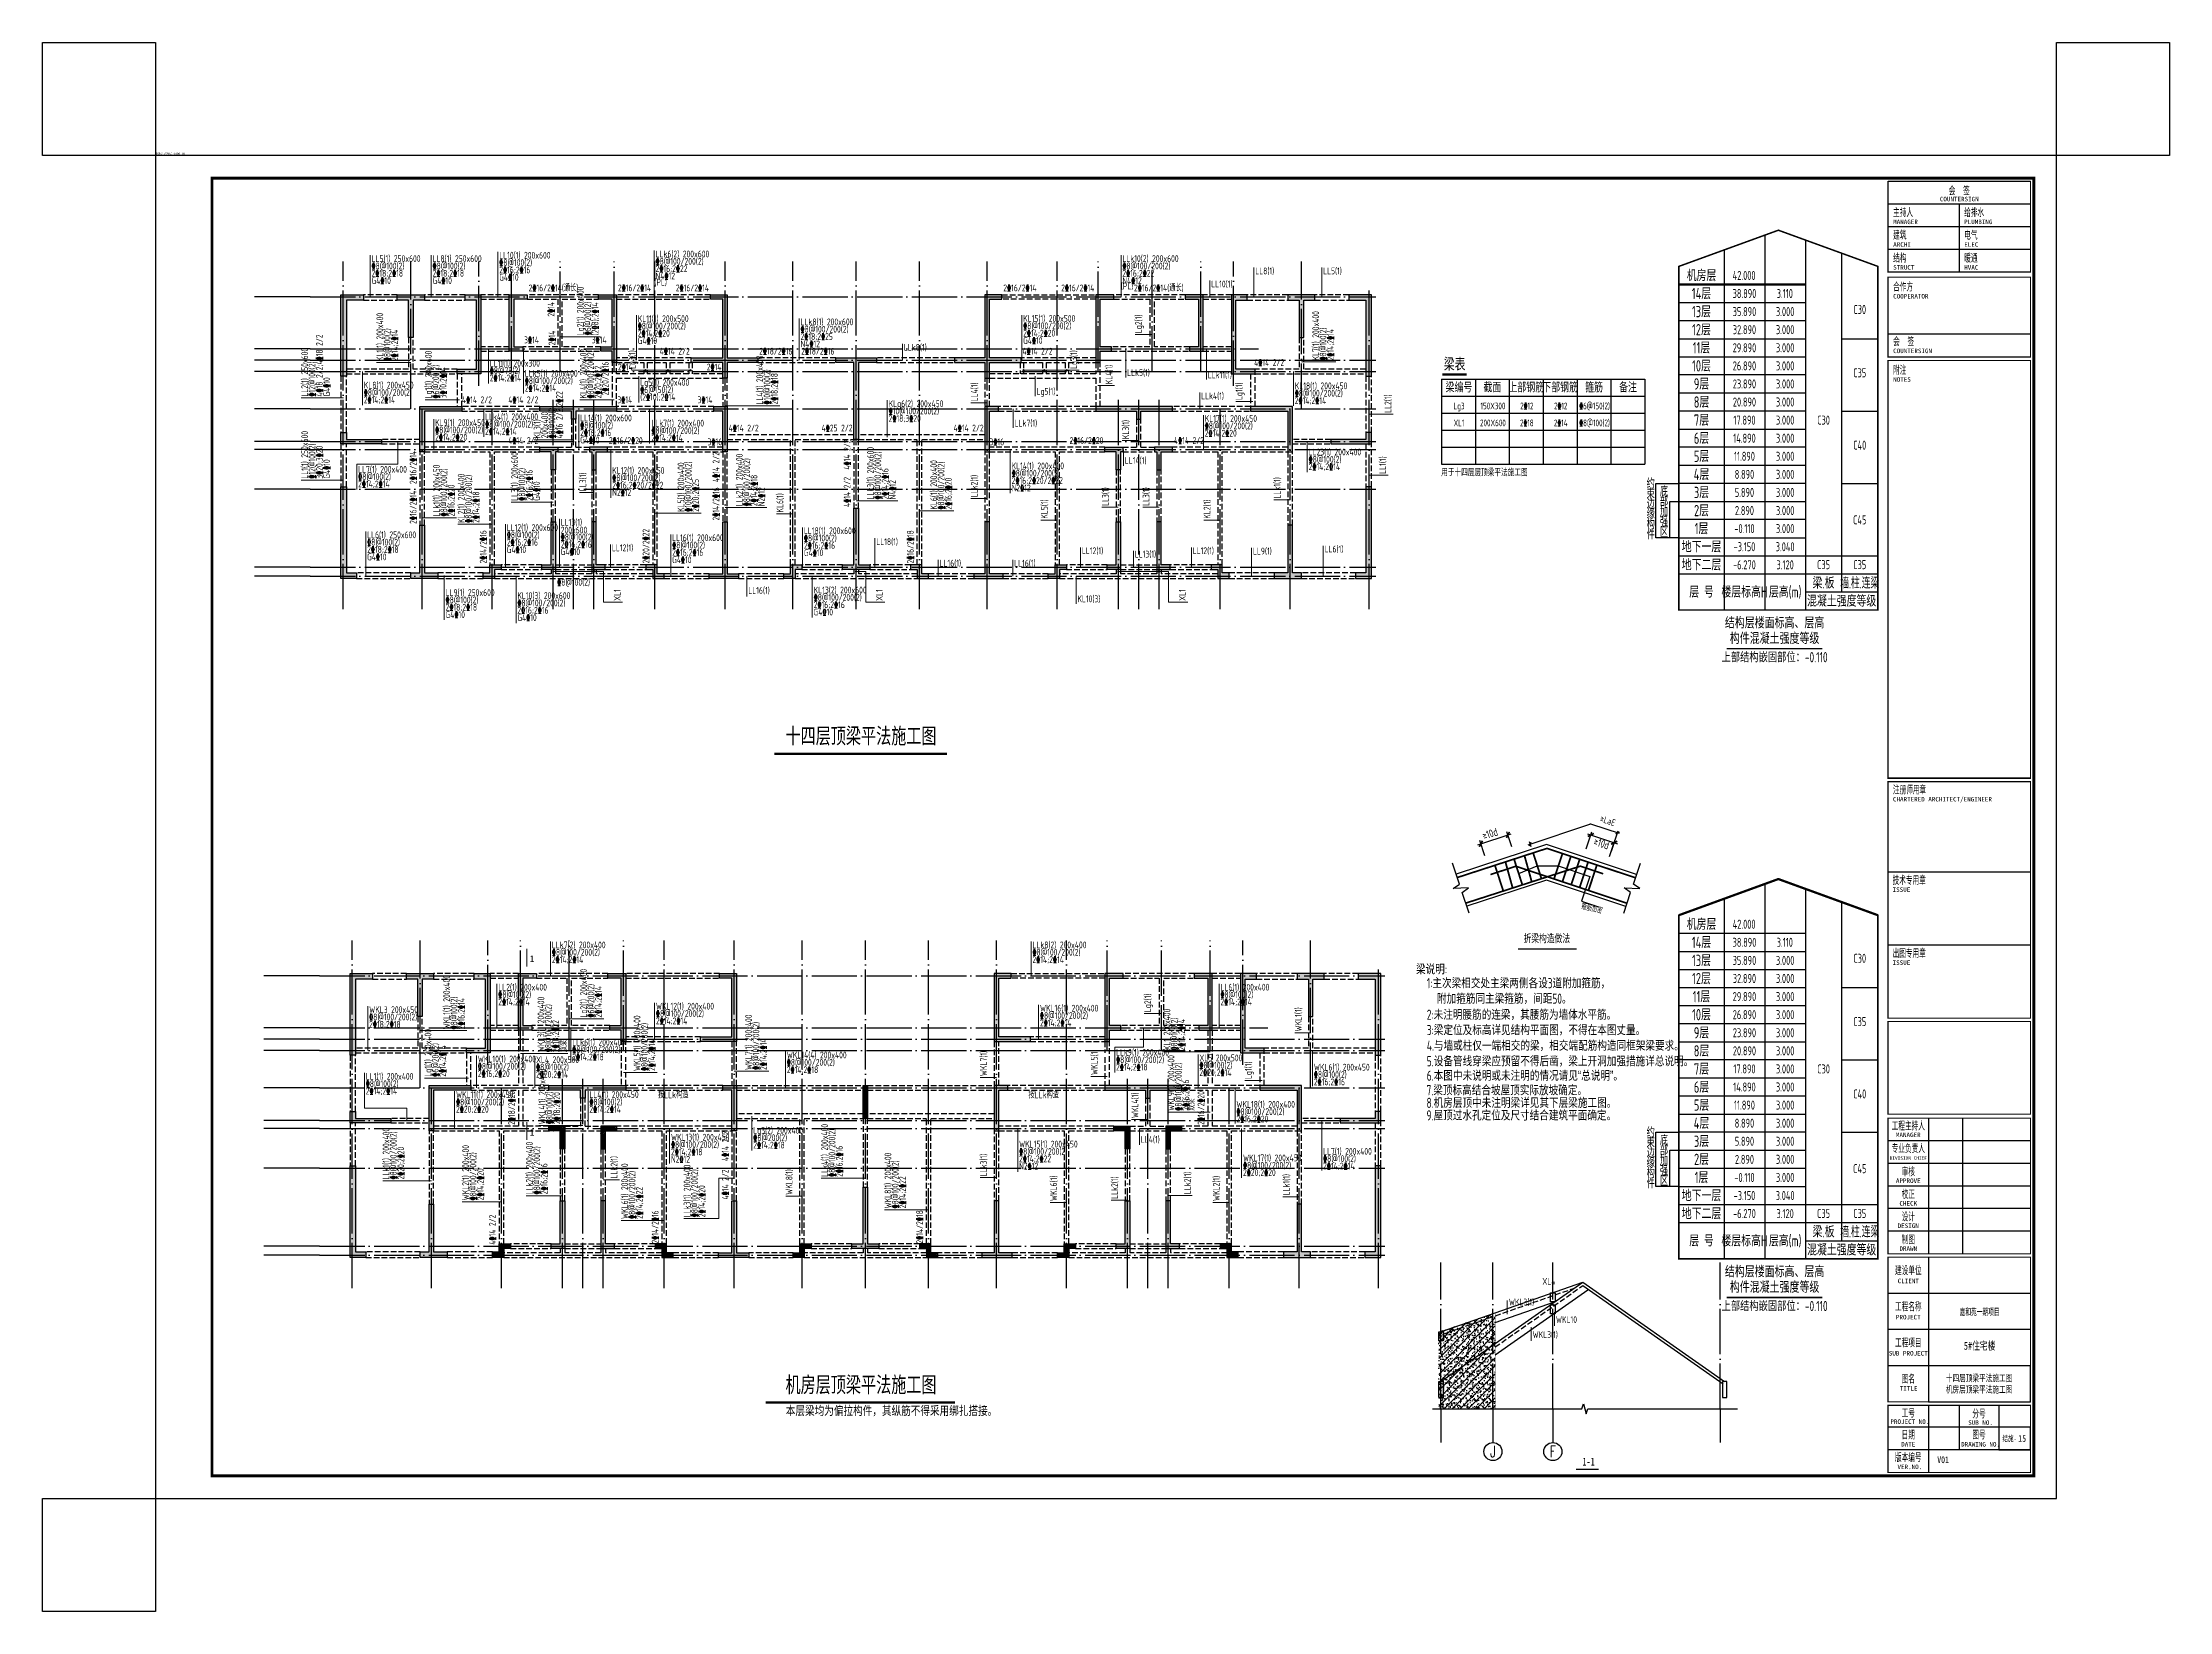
# Model space of a CAD drawing. Extents: x 154268 to 5133249, y -1832900 to 601179.
# Drawn here: x 345204 to 439304, y 407838 to 477238 of the extents above; entities that cross this region are included whole.
import ezdxf
from ezdxf.enums import TextEntityAlignment as Align

# ---------------------------------------------------------------- set-up
doc = ezdxf.new("R2010")
doc.units = 0
doc.header["$LTSCALE"] = 1000
for name, pattern in [('__DASH', [0.35, 0.25, -0.1]), ('DASH', [0.35, 0.25, -0.1]), ('DOTE', [2.42, 2, -0.2, 0.02, -0.2])]:
    doc.linetypes.add(name, pattern=pattern)
doc.layers.add('_TSZ_PLOT_MARK', color=1, linetype='Continuous', plot=False)
for name, color, linetype in [('A-ANNO-AXIS', 94, 'Continuous'), ('A-ANNO-DOTE', 15, 'DOTE'), ('A-ANNO-TITLE', 3, 'Continuous'), ('A-HATCH', 252, 'Continuous'), ('DIM', 3, 'Continuous'), ('FLOOR', 113, 'Continuous'), ('FLOOR_NUM', 7, 'Continuous'), ('HATCH', 254, 'Continuous'), ('HZ', 2, 'Continuous'), ('REINL', 12, 'Continuous'), ('S-BEAM-实线', 4, 'Continuous'), ('S-BEAM-水平集中标', 7, 'Continuous'), ('S-FLOOR-说明', 7, 'Continuous'), ('S-HOLE-标注', 3, 'Continuous'), ('S-MOD-TXT', 7, 'Continuous'), ('S-THICK-粗线符号', 6, 'Continuous'), ('S-WALL-DE-标注', 7, 'Continuous'), ('S-WALL-砼墙', 60, 'Continuous'), ('TEXT', 7, 'Continuous'), ('THICK', 6, 'Continuous'), ('THIN', 7, 'Continuous'), ('层41', 7, 'Continuous'), ('梁原位标注', 7, 'Continuous'), ('梁名称编号', 2, 'Continuous'), ('梁标注引线', 2, 'Continuous'), ('楼号', 7, 'Continuous')]:
    doc.layers.add(name, color=color, linetype=linetype)
doc.styles.add('-宋体', font='', dxfattribs={"width": 0.8})
doc.styles.add('2', font='simhei.ttf')
doc.styles.add('_TCH_AXIS', font='romand.shx', dxfattribs={"width": 0.8, "bigfont": '@extfont2.shx'})
doc.styles.add('_TSZ_PLOT_MARK', font='tssdeng.shx', dxfattribs={"width": 0.7, "bigfont": 'tssdchn.shx'})
doc.styles.add('DD', font='romand__.ttf', dxfattribs={"width": 0.7, "bigfont": 'HZTXT.SHX'})
doc.styles.add('TSSD', font='Tssdeng.shx', dxfattribs={"width": 0.7, "bigfont": 'tssdchn.shx.SHX'})
doc.styles.add('TSSD_Dimension', font='tssdeng.shx', dxfattribs={"width": 0.7, "bigfont": 'Hztxt.shx'})
doc.styles.add('TSSD_Label', font='tssdeng.shx', dxfattribs={"width": 0.7, "bigfont": 'hztxt.shx'})
doc.styles.add('TSSD_Norm', font='tssdeng.shx', dxfattribs={"bigfont": 'hztxt.shx'})
doc.styles.add('TY1', font='')
doc.styles.add('样式 1', font='yjkeng.shx', dxfattribs={"width": 0.7, "height": 300, "bigfont": 'yjkchn.shx'})
doc.styles.get('-宋体').set_extended_font_data('SimSun')
doc.styles.get('TY1').set_extended_font_data('SimSun')
pattern_1 = [(50, (-1064320.406, 221944.515), (71.7260183, -6.2752135), [7.5, -82.5]), (355, (-1064320.406, 221944.515), (-13.8751334, 75.2192134), [6, -66]), (100.4514, (-1064314.43, 221943.99), (57.850938, 68.943954), [6.374019, -70.114211]), (46.1842, (-1064320.41, 221964.515), (106.724105, -16.5519014), [11.25, -123.75]), (96.6356, (-1064311.51, 221963.14), (93.466271, 97.411787), [9.561029, -105.1713]), (351.1842, (-1064320.41, 221964.51), (93.466195, 97.41186), [9, -99]), (21, (-1064310.406, 221959.515), (59.6907052, -40.261889), [7.5, -82.5]), (326, (-1064310.406, 221959.515), (24.331533, 72.5150045), [6, -66]), (71.4514, (-1064305.43, 221956.16), (84.022263, 32.2530497), [6.374019, -70.114211]), (37.5, (-1064320.406, 221944.515), (1.21598553, 33.2893854), [0, -65.2, 0, -67, 0, -66.25]), (7.5, (-1064320.406, 221944.515), (26.3069537, 39.4411712), [0, -38.2, 0, -63.7, 0, -25.25]), (327.5, (-1064342.706, 221944.515), (53.3822436, -2.2554872), [0, -25, 0, -78, 0, -103.5]), (317.5, (-1064352.706, 221944.515), (58.318617, 10.0104982), [0, -32.5, 0, -51.8, 0, -73.5]), (45, (-1064320.406, 221944.515), (-35.355339, 35.355339), [])]

msp = doc.modelspace()

# ---------------------------------------------------------------- texts
at = {"style": '2', "width": 0.7}
msp.add_text('1-1', height=350, dxfattribs=at).set_placement((413330, 414291.9))
at = {"layer": '_TSZ_PLOT_MARK', "style": '_TSZ_PLOT_MARK'}
msp.add_text('T(841*594)_1:100 (1)', height=100, dxfattribs=at).set_placement((350203.6, 472238.3), align=Align.BOTTOM_LEFT)
at = {"layer": 'A-ANNO-AXIS', "color": 7, "style": '_TCH_AXIS'}
for s, width, p, p2 in [('J', 0.861538, (409241.1, 414664.8), (409504.6, 414664.8)), ('F', 0.7, (411891.1, 414664.8), (412154.6, 414664.8))]:
    msp.add_text(s, height=494.1, dxfattribs=dict(at, width=width)).set_placement(p, p2, align=Align.FIT)
at = {"layer": 'A-ANNO-TITLE', "style": '-宋体', "width": 0.6}
for s, p in [('会  签', (430003.6, 470518.9)), ('工程主持人', (427748.4, 429153.7)), ('专业负责人', (427748.4, 428153.7)), ('审核', (427748.4, 427123.7)), ('校正', (427748.4, 426122.6)), ('设计', (427748.4, 425133.6)), ('制图', (427748.4, 424122.6)), ('建设单位', (427748.4, 422757.5)), ('工程名称', (427748.4, 421157.5)), ('工程项目', (427748.4, 419557.5)), ('图名', (427750.7, 417957.5)), ('工号', (427748.4, 416453.3)), ('分号', (430876.1, 416414.6)), ('日期', (427748.4, 415486.6)), ('图号', (430876.1, 415484.1)), ('版本编号', (427748.4, 414486.6))]:
    msp.add_text(s, height=350, dxfattribs=at).set_placement(p, align=Align.CENTER)
for s, p in [('主持人', (427077.8, 469556)), ('给排水', (430220.4, 469556)), ('建筑', (427077.8, 468556)), ('电气', (430223.6, 468556)), ('结构', (427081, 467541.9)), ('暖通', (430223.6, 467541.9)), ('合作方', (427077.8, 466265.5)), ('会  签  ', (427077.8, 463849.3)), ('附注', (427077.8, 462585.5)), ('注册师用章', (427069, 444017.8)), ('技术专用章', (427054.8, 440017.4)), ('出图专用章', (427054.8, 436787.1))]:
    msp.add_text(s, height=350, dxfattribs=at).set_placement(p)
at = {"layer": 'A-ANNO-TITLE', "style": '-宋体'}
for s, height, p in [('COUNTERSIGN', 200, (430003.6, 470215.1)), ('MANAGER', 200, (427748.4, 428820.7)), ('DIVISION CHIEF', 150, (427748.4, 427820.7)), ('APPROVE', 200, (427748.4, 426790.7)), ('CHECK', 200, (427748.4, 425789.7)), ('DESIGN', 200, (427748.4, 424800.7)), ('DRAWN', 200, (427748.4, 423789.7)), ('CLIENT', 200, (427748.4, 422358)), ('PROJECT', 200, (427748.4, 420758)), ('SUB PROJECT', 200, (427748.4, 419158)), ('TITLE', 200, (427762.7, 417605.7)), ('PROJECT NO.', 200, (427818.4, 416132.3)), ('SUB NO.', 200, (430946.1, 416093.6)), ('DATE', 200, (427748.4, 415134.9)), ('DRAWING NO.', 200, (430946.1, 415132.3)), ('VER.NO.', 200, (427818.4, 414134.9))]:
    msp.add_text(s, height=height, dxfattribs=at).set_placement(p, align=Align.CENTER)
for s, p in [('MANAGER', (427077.8, 469206)), ('PLUMBING', (430220.4, 469206)), ('ARCHI', (427081, 468206)), ('ELEC', (430223.6, 468206)), ('STRUCT', (427081, 467191.9)), ('HVAC', (430223.6, 467191.9)), ('COOPERATOR', (427077.8, 465915.5)), ('COUNTERSIGN', (427077.8, 463499.3)), ('NOTES', (427077.8, 462235.5)), ('CHARTERED ARCHITECT/ENGINEER', (427069, 443667.8)), ('ISSUE', (427054.8, 439667.4)), ('ISSUE', (427054.8, 436437.1))]:
    msp.add_text(s, height=200, dxfattribs=at).set_placement(p)
at = {"layer": 'S-BEAM-水平集中标', "color": 1, "style": 'TSSD_Label', "width": 0.65}
for s, p in [('梁编号', (407871.9, 461985.2)), ('截面', (409346.2, 461989.5)), ('上部钢筋', (410846.2, 461989.5)), ('下部钢筋', (412346.2, 461989.5)), ('箍筋', (413846.2, 461989.5)), ('备注', (415346.2, 461989.5))]:
    msp.add_text(s, height=450, dxfattribs=at).set_placement(p, align=Align.MIDDLE_CENTER)
for s, p in [('Lg3', (407872.2, 461013.9)), ('150X300', (409372.2, 461013.9)), ('2%%13212', (410872.2, 461013.9)), ('2%%13212', (412372.2, 461013.9)), ('XL1', (407872.2, 460263.9)), ('200X600', (409372.2, 460263.9)), ('2%%13218', (410872.2, 460263.9)), ('2%%13214', (412372.2, 460263.9))]:
    msp.add_text(s, height=300, dxfattribs=at).set_placement(p, align=Align.CENTER)
for s, p in [('%%1326@150(2)', (413194.7, 461013.9)), ('%%1328@100(2)', (413194.7, 460263.9))]:
    msp.add_text(s, height=300, dxfattribs=at).set_placement(p)
at = {"layer": 'S-BEAM-水平集中标', "color": 1, "style": 'TY1'}
for p in [(366758.9, 436862), (366758.9, 429177.5)]:
    msp.add_text('1', height=300, dxfattribs=at).set_placement(p, align=Align.TOP_LEFT)
at = {"layer": 'S-FLOOR-说明', "style": 'DD', "width": 0.7}
msp.add_text('梁表', height=500, dxfattribs=at).set_placement((407678, 463024.8), align=Align.MIDDLE_CENTER)
msp.add_text('用于十四层层顶梁平法施工图', height=300, dxfattribs=at).set_placement((407084, 458000.3), align=Align.BOTTOM_LEFT)
at = {"layer": 'S-FLOOR-说明'}
for s, height, style, width, p in [('十四层顶梁平法施工图', 700, 'DD', 0.7, (381414.7, 446223.7)), ('嘉和苑一期项目', 300, '-宋体', 0.6, (430905.1, 420942.3)), ('机房层顶梁平法施工图', 700, 'DD', 0.7, (381414.7, 417523.7))]:
    msp.add_text(s, height=height, dxfattribs=dict(at, style=style, width=width)).set_placement(p, align=Align.CENTER)
at = {"layer": 'S-FLOOR-说明', "color": 2, "style": '-宋体', "width": 0.7}
for s, height, p in [('结施-', 250, (432232.6, 415364)), ('V01', 300, (429288.2, 414400.8))]:
    msp.add_text(s, height=height, dxfattribs=at).set_placement(p, align=Align.CENTER)
at = {"layer": 'S-MOD-TXT', "color": 1, "style": 'DD', "width": 0.7}
for s, p in [('机房层顶梁平法施工图', (430879.5, 417510.1)), ('十四层顶梁平法施工图', (430879.5, 418014.3))]:
    msp.add_text(s, height=300, dxfattribs=at).set_placement(p, align=Align.CENTER)
at = {"layer": 'S-MOD-TXT', "color": 1, "style": '-宋体', "width": 0.7}
msp.add_text('15', height=300, dxfattribs=at).set_placement((432616, 415343.1))
at = {"layer": 'S-WALL-DE-标注', "color": 3, "style": 'TSSD_Label', "width": 0.7}
msp.add_text('本层梁均为偏拉构件，其纵筋不得采用绑扎搭接。', height=450, dxfattribs=at).set_placement((378088.3, 416482.6))
at = {"layer": '梁名称编号', "color": 3, "style": '样式 1', "width": 0.7}
for s, p in [('Lg2(1)', (393541.5, 464383)), ('Lg1(1)', (397991.5, 461424.1)), ('Lg2(1)', (393948.7, 434348.4)), ('Lg1(1)', (398398.7, 431389.5))]:
    msp.add_text(s, height=300, rotation=90, dxfattribs=at).set_placement(p, align=Align.TOP_LEFT)
for s, p in [('Lg3(1)', (371531, 462801.6)), ('Lg3(1)', (391062.2, 462801.6)), ('XL1', (382464.9, 452541.8)), ('XL1', (395867, 452541.8))]:
    msp.add_text(s, height=300, rotation=90, dxfattribs=at).set_placement(p, align=Align.BOTTOM_LEFT)
msp.add_text('Lg5(1)', height=300, dxfattribs=at).set_placement((389177.8, 461570.9), align=Align.BOTTOM_LEFT)
at = {"layer": '梁名称编号', "color": 6, "style": '样式 1', "width": 0.7}
msp.add_text('LL16(1)', height=300, rotation=0, dxfattribs=at).set_placement((376428.2, 452762.2), align=Align.BOTTOM_LEFT)
at = {"layer": '梁标注引线', "color": 3, "lineweight": 18, "style": '样式 1', "width": 0.7}
for s, p in [('LL5(1) 250x600', (359759.2, 467833.3)), ('LL8(1) 250x600', (362459.2, 467833.3)), ('LLk6(2) 200x600', (372325.6, 468036.5)), ('%%1328@100/200(2)', (372325.6, 467711.5)), ('LLk10(2) 200x600', (392977.4, 467833.3)), ('2%%13218;2%%13218', (359759.2, 467183.3)), ('G4%%13210', (359759.2, 466858.3)), ('%%1328@100(2)', (359759.2, 467508.3)), ('2%%13218;2%%13218', (362459.2, 467183.3)), ('G4%%13210', (362459.2, 466858.3)), ('%%1328@100(2)', (362459.2, 467508.3)), ('2%%13216;2%%13222', (372325.6, 467386.5)), ('N4%%13212', (372325.6, 467061.5)), ('2%%13216;2%%13222', (392977.4, 467183.3)), ('N4%%13212', (392977.4, 466858.3)), ('%%1328@100/200(2)', (392977.4, 467508.3)), ('LL10(1)', (396909.2, 466708.3)), ('LL8(1)', (398859.2, 467287.3)), ('LL5(1)', (401859.2, 467287.3)), ('KL11(1) 200x500', (371537.2, 465175.1)), ('%%1328@100/200(2)', (371537.2, 464850.1)), ('LLk8(1) 200x600', (378739.2, 465033.3)), ('KL15(1) 200x500', (388589.2, 465183.3)), ('%%1328@100/200(2)', (388589.2, 464858.3)), ('2%%13214;2%%13220', (371537.2, 464525.1)), ('G4%%13210', (371537.2, 464200.1)), ('2%%13218;2%%13225', (378739.2, 464383.3)), ('N4%%13212', (378739.2, 464058.3)), ('%%1328@100/200(2)', (378739.2, 464708.3)), ('LLk8(1)', (383311.3, 463908.3)), ('2%%13214;2%%13220', (388589.2, 464533.3)), ('G4%%13210', (388589.2, 464208.3)), ('KLg6(2) 200x450', (382637.3, 461412.2)), ('%%13210@100/200(2)', (382637.3, 461087.2)), ('LLk4(1)', (396461.3, 461758.3)), ('KL9(1) 200x450', (362571.6, 460577.3)), ('%%1328@100/200(2)', (362571.6, 460252.3)), ('LL14(1) 200x600', (368989.2, 460783.3)), ('%%1328@100(2)', (368989.2, 460458.3)), ('2%%13218;3%%13220', (382637.3, 460762.2)), ('KL17(1) 200x450', (396621.1, 460758.3)), ('%%1328@100/200(2)', (396621.1, 460433.3)), ('2%%13214;2%%13220', (362571.6, 459927.3)), ('2%%13216;2%%13216', (368989.2, 460133.3)), ('G4%%13210', (368989.2, 459808.3)), ('2%%13214;2%%13220', (396621.1, 460108.3)), ('200x600', (368129.2, 455822.1)), ('LL13(1)', (368129.2, 456170.1)), ('%%1328@100(2)', (368129.2, 455516.2)), ('LL16(1) 200x600', (373059.2, 455483.3)), ('LL18(1) 200x600', (378889.2, 455793.3)), ('%%1328@100(2)', (378889.2, 455468.3)), ('2%%13216;2%%13216', (368129.2, 455191.2)), ('G4%%13210', (368129.2, 454866.2)), ('2%%13216;2%%13216', (373059.2, 454833.3)), ('G4%%13210', (373059.2, 454508.3)), ('%%1328@100(2)', (373059.2, 455158.3)), ('2%%13216;2%%13216', (378889.2, 455143.3)), ('G4%%13210', (378889.2, 454818.3)), ('LL18(1)', (382091.1, 455307.6)), ('LL12(1)', (391189.2, 454908.3)), ('LL13(1)', (393525, 454758.3)), ('LL12(1)', (396089.2, 454908.3)), ('LL9(1)', (398755.7, 454891.2)), ('LL6(1)', (401924.2, 454982.9)), ('LL16(1)', (384890.4, 454358.3)), ('LL16(1)', (388190.4, 454358.3)), ('2%%13214;2%%13214', (367737.1, 436823.8)), ('LLk7(2) 200x400', (367737.1, 437473.8)), ('%%1328@100/200(2)', (367737.1, 437148.8)), ('2%%13214;2%%13214', (388999.2, 436823.8)), ('LLk8(2) 200x400', (388999.2, 437473.8)), ('%%1328@100/200(2)', (388999.2, 437148.8)), ('2%%13214;2%%13214', (365366.4, 434952.6)), ('LL2(1) 200x400', (365366.4, 435602.6)), ('%%1328@100(2)', (365366.4, 435277.6)), ('WKL12(1) 200x400', (372340.2, 434762.4)), ('2%%13214;2%%13214', (397316.4, 434952.6)), ('LL6(1) 200x400', (397316.4, 435602.6)), ('%%1328@100(2)', (397316.4, 435277.6)), ('2%%13214;2%%13214', (372340.2, 434112.4)), ('%%1328@100/200(2)', (372340.2, 434437.4)), ('WKL16(1) 200x400', (389331.3, 434673.8)), ('2%%13214;2%%13214', (389331.3, 434023.8)), ('%%1328@100/200(2)', (389331.3, 434348.8)), ('WKL10(1) 200x400', (364460.6, 432427.2)), ('%%1328@100/200(2)', (364460.6, 432102.2)), ('XL4 200x500', (367037.2, 432394.5)), ('%%1328@100(2)', (367037.2, 432069.5)), ('WKL14(4) 200x400', (378130.2, 432601.3)), ('2%%13214;2%%13218', (378130.2, 431951.3)), ('%%1328@100/200(2)', (378130.2, 432276.3)), ('XL5 200x500', (396384.8, 432475.8)), ('%%1328@100(2)', (396384.8, 432150.8)), ('2%%13214;2%%13214', (359502.3, 431007.2)), ('LL1(1) 200x400', (359502.3, 431657.2)), ('%%1328@100(2)', (359502.3, 431332.2)), ('2%%13216;2%%13220', (364460.6, 431777.2)), ('2%%13220;2%%13214', (367037.2, 431744.5)), ('2%%13220;2%%13214', (396384.8, 431825.8)), ('WKL11(1) 200x450', (363496.4, 430852.6)), ('2%%13220;2%%13220', (363496.4, 430202.6)), ('%%1328@100/200(2)', (363496.4, 430527.6)), ('2%%13214;2%%13214', (369396.4, 430202.6)), ('LL4(1) 200x450', (369396.4, 430852.6)), ('%%1328@100(2)', (369396.4, 430527.6))]:
    msp.add_text(s, height=300, dxfattribs=at).set_placement(p, align=Align.TOP_LEFT)
for s, rotation, p in [('LL10(1) 200x600', 0, (365409.6, 467981.2)), ('%%1328@100(2)', 0, (365409.6, 467656.2)), ('2%%13216;2%%13216', 0, (365409.6, 467331.2)), ('G4%%13210', 0, (365409.6, 467006.2)), ('KL1(1) 200x400', 90, (359976.1, 463145.3)), ('%%1328@100(2)', 90, (360301.1, 463145.3)), ('2%%13214;2%%13214', 90, (360626.1, 463145.3)), ('LL2(1) 250x600', 90, (356651.1, 461575.3)), ('4%%13218 2/2;4%%13218 2/2', 90, (357301.1, 461575.3)), ('Lg1(1) 200x400', 90, (362126.1, 461495.3)), ('KL4(1) 200x400', 90, (368976.1, 461495.3)), ('%%1328@100/200(2)', 90, (369301.1, 461495.3)), ('%%13212@100(2)', 90, (356976.1, 461575.3)), ('G4%%13210', 90, (357626.1, 461575.3)), ('%%1326@200(2)', 90, (362451.1, 461495.3)), ('3%%13210;2%%13214', 90, (362776.1, 461495.3)), ('2%%13220;2%%13222', 90, (369626.1, 461495.3)), ('LL4(1)', 90, (386276.1, 461366)), ('4%%13216 2/2;2%%13222', 90, (367916.1, 459725.3)), ('KL3(1)', 90, (366935.4, 459725.3)), ('200x400', 90, (367266.1, 459725.3)), ('%%1328@100(2)', 90, (367591.1, 459725.3)), ('KL3(1)', 90, (392976.1, 459695.3)), ('LL1(1) 250x600', 90, (356651.1, 457945.3)), ('%%13212@100(2)', 90, (356976.1, 457945.3)), ('3%%13220;3%%13220', 90, (357301.1, 457945.3)), ('G4%%13210', 90, (357626.1, 457945.3)), ('LL3(1) 200x600', 90, (365935.2, 456967.8)), ('KL2(1) 200x400', 90, (363576.1, 455989.5)), ('%%1328@100/200(2)', 90, (363901.1, 455989.5)), ('%%1328@100(2)', 90, (366260.2, 456967.8)), ('2%%13216;2%%13216', 90, (366585.2, 456967.8)), ('G4%%13210', 90, (366910.2, 456967.8)), ('LL3(1)', 90, (368955.6, 457393.1)), ('LLk2(1)', 90, (386276.1, 457122.4)), ('LL3(1)', 90, (392076.1, 456741)), ('LL3(1)', 90, (393876.1, 456741)), ('LLk1(1)', 90, (399676.1, 457063.5)), ('2%%13214;2%%13218', 90, (364226.1, 455989.5)), ('KL6(1)', 90, (377676.1, 456449.9)), ('KL5(1)', 90, (389376.1, 456174.9)), ('KL2(1)', 90, (396576.1, 456174.9)), ('LL6(1) 250x600', 0, (359564.6, 455612.4)), ('LL12(1) 200x600', 0, (365743.6, 455934.8)), ('%%1328@100(2)', 0, (365743.6, 455609.8)), ('2%%13218;2%%13218', 0, (359564.6, 454962.4)), ('G4%%13210', 0, (359564.6, 454637.4)), ('%%1328@100(2)', 0, (359564.6, 455287.4)), ('2%%13216;2%%13216', 0, (365743.6, 455284.8)), ('G4%%13210', 0, (365743.6, 454959.8)), ('LL12(1)', 0, (370396.3, 455039.6)), ('WKL3 200x450', 0, (359653.1, 434611.8)), ('2%%13218;2%%13218', 0, (359653.1, 433961.8)), ('%%1328@100/200(2)', 0, (359653.1, 434286.8)), ('XL1 200x400', 90, (394799.6, 432650.6)), ('%%1328@100(2)', 90, (395124.6, 432650.6)), ('2%%13214;2%%13214', 90, (395449.6, 432650.6)), ('WKL1(1)', 90, (400608.7, 433491.5)), ('Lg1(1) 200x400', 90, (362104.5, 431490.7)), ('%%1326@200(2)', 90, (362429.5, 431490.7)), ('2%%13214;2%%13214', 90, (362754.5, 431490.7)), ('WKL7(1)', 90, (386683.3, 431518.4)), ('WKL5(1)', 90, (391583.3, 431568.4)), ('WKL9(1) 200x400', 90, (394983.2, 429985.9)), ('WKL4(1) 200x400', 90, (367154.5, 429390.7)), ('%%1328@100/200(2)', 90, (395308.2, 429985.9)), ('2%%13216;2%%13216', 90, (395633.2, 429985.9)), ('%%1328@100(2)', 90, (367479.5, 429390.7)), ('2%%13218;2%%13220', 90, (367804.5, 429390.7)), ('WKL4(1)', 90, (393383.3, 429660.7)), ('LLk1(1) 200x400', 90, (360253.1, 426945.9)), ('%%1328@100/200(2)', 90, (360578.1, 426945.9)), ('2%%13220;2%%13220', 90, (360903.1, 426945.9)), ('LLk2(1) 200x400', 90, (366594.7, 426286.4)), ('LLk4(1) 200x400', 90, (379654.5, 427059.6)), ('%%1328@100/200(2)', 90, (379979.5, 427059.6)), ('2%%13216;2%%13216', 90, (380304.5, 427059.6)), ('WKL2(1) 200x400', 90, (363772.7, 426021.6)), ('%%1328@100/200(2)', 90, (364097.7, 426021.6)), ('2%%13214;2%%13220', 90, (364422.7, 426021.6)), ('%%1328@100/200(2)', 90, (366919.7, 426286.4)), ('2%%13216;2%%13216', 90, (367244.7, 426286.4)), ('WKL8(1) 200x400', 90, (382454.5, 425665.2)), ('%%1328@100/200(2)', 90, (382779.5, 425665.2)), ('LLk3(1)', 90, (386683.3, 427087.8)), ('WKL6(1) 200x400', 90, (370807.6, 425199.2)), ('%%1328@100/200(2)', 90, (371132.6, 425199.2)), ('2%%13214;2%%13222', 90, (371457.6, 425199.2)), ('LLk3(1) 200x400', 90, (373571.1, 425273.5)), ('%%1328@100/200(2)', 90, (373896.1, 425273.5)), ('2%%13214;2%%13220', 90, (374221.1, 425273.5)), ('WKL8(1)', 90, (378083.3, 426268.4)), ('2%%13214;2%%13222', 90, (383104.5, 425665.2)), ('WKL6(1)', 90, (389783.3, 425993.4)), ('LLk2(1)', 90, (392483.3, 426090.7)), ('WKL2(1)', 90, (396983.3, 425993.4)), ('LLk1(1)', 90, (400083.3, 426240.7))]:
    msp.add_text(s, height=300, rotation=rotation, dxfattribs=at).set_placement(p, align=Align.TOP_LEFT)
for s, p in [('(PL)', (372271.3, 466396.3)), ('2%%13216/2%%13214(通长)', (366709.2, 466145.3)), ('2%%13216/2%%13214', (370659.2, 466145.3)), ('2%%13216/2%%13214', (387709.2, 466145.3)), ('(PL)', (392907.9, 466226)), ('3%%13214', (366509.2, 463845.3)), ('3%%13214', (369500.3, 463845.3)), ('LL11(1) 200x300', (364989.2, 462812.2)), ('2%%13214', (370659.2, 462645.3)), ('2%%13218/2%%13216', (376909.2, 463345.3)), ('4%%13214 2/2', (388559.2, 463345.3)), ('4%%13214 2/2', (398809.2, 462845.3)), ('2%%13214;2%%13214', (364989.2, 462162.2)), ('%%1328@75(2)', (364989.2, 462487.2)), ('2%%13214;2%%13214', (366539.2, 461712.2)), ('LLk5(1) 200x400', (366539.2, 462362.2)), ('%%1328@100/200(2)', (366539.2, 462037.2)), ('Lg5(1) 200x400', (371646.6, 461965.9)), ('%%1326@150(2)', (371646.6, 461640.9)), ('LLk5(1)', (393189.2, 462395.9)), ('LLk11(1)', (396753, 462291.7)), ('KL18(1) 200x450', (400603.5, 461812.2)), ('4%%13214 2/2', (363759.2, 461195.3)), ('(2%%13210);2%%13214', (371646.6, 461315.9)), ('2%%13214;2%%13214', (400603.5, 461162.2)), ('%%1328@100/200(2)', (400603.5, 461487.2)), ('2%%13214;2%%13214', (364782.2, 459794)), ('LLk4(1) 200x400', (364782.2, 460444)), ('%%1328@100/200(2)', (364782.2, 460119)), ('LLk7(1) 200x400', (372139.2, 460162.2)), ('%%1328@100/200(2)', (372139.2, 459837.2)), ('4%%13214 2/2', (375559.2, 459945.3)), ('LLk7(1)', (388209.2, 460162.2)), ('2%%13216/2%%13220', (370259.2, 459395.3)), ('2%%13214;2%%13214', (372139.2, 459512.2)), ('3%%13216', (374625.6, 459335.3)), ('3%%13216', (387099.2, 459335.3)), ('4%%13214 2/2', (395259.2, 459395.3)), ('LL23(1) 200x400', (401218.1, 458886.2)), ('LL7(1) 200x400', (359166.2, 458118.7)), ('KL12(1) 200x450', (370407.7, 458070.2)), ('KL14(1) 200x400', (388079.4, 458273)), ('%%1328@100/200(2)', (388079.4, 457948)), ('LL14(1)', (393089.2, 458512.2)), ('2%%13214;2%%13214', (401218.1, 458236.2)), ('%%1328@100(2)', (401218.1, 458561.2)), ('2%%13214;2%%13214', (359166.2, 457468.7)), ('%%1328@100(2)', (359166.2, 457793.7)), ('2%%13216;2%%13220/2%%13222', (370407.7, 457420.2)), ('N2%%13212', (370407.7, 457095.2)), ('%%1328@100/200(2)', (370407.7, 457745.2)), ('2%%13216;2%%13220/2%%13222', (388079.4, 457623)), ('N2%%13212', (388079.4, 457298)), ('KL10(3) 200x600', (366211.3, 452536.1)), ('%%1328@100/200(2)', (366211.3, 452211.1)), ('KL13(2) 200x600', (379320.6, 452780)), ('%%1328@100/200(2)', (379320.6, 452455)), ('KL10(3)', (390987.9, 452389.7)), ('2%%13216;2%%13216', (366211.3, 451886.1)), ('G4%%13210', (366211.3, 451561.1)), ('2%%13216;2%%13216', (379320.6, 452130)), ('G4%%13210', (379320.6, 451805)), ('LLk6(1) 200x400', (368639.5, 432777.6)), ('%%1328@100/200(2)', (368639.5, 432452.6)), ('2%%13214;2%%13218', (368639.5, 432127.6)), ('WKL6(1) 200x450', (401449.2, 431673.8)), ('2%%13216;2%%13216', (401449.2, 431023.8)), ('%%1328@100(2)', (401449.2, 431348.8)), ('WKL18(1) 200x400', (398022.9, 430032.2)), ('%%1328@100/200(2)', (398022.9, 429707.2)), ('Lg3(2) 200x400', (376646.4, 428877.6)), ('2%%13216;2%%13220', (398022.9, 429382.2)), ('WKL13(1) 200x450', (373007.5, 428576.9)), ('2%%13214;2%%13218', (373007.5, 427926.9)), ('%%1328@100/200(2)', (373007.5, 428251.9)), ('2%%13214;2%%13218', (376646.4, 428227.6)), ('%%1328@200(2)', (376646.4, 428552.6)), ('WKL15(1) 200x450', (388407.8, 428271.2)), ('%%1328@100/200(2)', (388407.8, 427946.2)), ('LL4(1)', (393796.4, 428477.6)), ('LL7(1) 200x400', (401857.6, 427953.4)), ('N2%%13212', (373007.5, 427601.9)), ('2%%13214;2%%13222', (388407.8, 427621.2)), ('N2%%13212', (388407.8, 427296.2)), ('WKL17(1) 200x450', (398315.4, 427661.6)), ('2%%13220;2%%13220', (398315.4, 427011.6)), ('%%1328@100/200(2)', (398315.4, 427336.6)), ('2%%13214;2%%13214', (401857.6, 427303.4)), ('%%1328@100(2)', (401857.6, 427628.4))]:
    msp.add_text(s, height=300, dxfattribs=at).set_placement(p, align=Align.BOTTOM_LEFT)
for s, rotation, p in [('Lg2(1) 200x400', 90, (369239.1, 464286.7)), ('%%1326@200(2)', 90, (369564.1, 464286.7)), ('(2%%1328);2%%13214', 90, (369889.1, 464286.7)), ('KL7(1) 200x400', 90, (401772.3, 463175.3)), ('2%%13214', 90, (367981.2, 463842.4)), ('%%1328@100(2)', 90, (402097.3, 463175.3)), ('2%%13214;2%%13214', 90, (402422.3, 463175.3)), ('LL4(1) 200x400', 90, (377172.3, 461225.3)), ('KL8(1) 200x450', 0, (359416.1, 461844)), ('%%13210@100(2)', 90, (377497.3, 461225.3)), ('2%%13218;2%%13218', 90, (377822.3, 461225.3)), ('KL4(1)', 90, (392622.3, 462125.3)), ('2%%13214;2%%13214', 0, (359416.1, 461194)), ('%%1328@100/200(2)', 0, (359416.1, 461519)), ('LL2(1)', 90, (404965.5, 460855.3)), ('KL5(1) 200x400', 90, (373685.9, 456476.8)), ('%%13210@100/200(2)', 90, (374010.9, 456476.8)), ('LLk2(1) 200x400', 90, (376272.3, 456725.3)), ('%%1328@100/200(2)', 90, (376597.3, 456725.3)), ('LLk3(1) 200x600', 90, (382072.3, 457025.3)), ('%%1328@100/200(2)', 90, (382397.3, 457025.3)), ('KL6(1) 200x400', 90, (384872.3, 456578.1)), ('%%1328@100/200(2)', 90, (385197.3, 456578.1)), ('LL1(1)', 90, (404733.6, 458160.7)), ('LLk1(1) 200x450', 90, (362872.3, 456275.3)), ('%%1328@100/200(2)', 90, (363197.3, 456275.3)), ('2%%13216;2%%13220', 90, (363522.3, 456275.3)), ('2%%13220;2%%13225', 90, (374335.9, 456476.8)), ('2%%13214/2%%13216', 90, (375239.2, 456095.3)), ('2%%13214;2%%13218', 90, (376922.3, 456725.3)), ('N2%%13212', 90, (377247.3, 456725.3)), ('4%%13214 2/2', 90, (381039.2, 456695.3)), ('2%%13214;2%%13216', 90, (382722.3, 457025.3)), ('N4%%13212', 90, (383047.3, 457025.3)), ('2%%13216;2%%13220', 90, (385522.3, 456578.1)), ('2%%13216/2%%13214', 90, (361839.2, 455945.3)), ('2%%13214/2%%13216', 90, (364939.2, 454195.3)), ('2%%13220/2%%13222', 90, (372139.2, 454195.3)), ('2%%13216/2%%13218', 90, (383839.2, 454195.3)), ('LL9(1) 250x600', 0, (363035.8, 452670)), ('%%1328@100(2)', 0, (363035.8, 452345)), ('2%%13218;2%%13218', 0, (363035.8, 452020)), ('G4%%13210', 0, (363035.8, 451695)), ('Lg2(1) 200x400', 90, (369379.5, 434105.9)), ('WKL1(1) 200x400', 90, (363319.1, 433583.7)), ('%%1328@100(2)', 90, (363644.1, 433583.7)), ('2%%13216;2%%13214', 90, (363969.1, 433583.7)), ('%%1326@200(2)', 90, (369704.5, 434105.9)), ('2%%13214;2%%13214', 90, (370029.5, 434105.9)), ('WKL3(1) 200x400', 90, (367492.2, 432576.6)), ('%%1328@100/200(2)', 90, (367817.2, 432576.6)), ('2%%13218;2%%13222', 90, (368142.2, 432576.6)), ('双梁', 90, (368487.1, 432576.6)), ('WKL5(1) 200x400', 90, (371746.2, 431744.9)), ('%%1328@100/200(2)', 90, (372071.2, 431744.9)), ('2%%13214;2%%13214', 90, (372396.2, 431744.9)), ('WKL7(1) 200x400', 90, (376679.5, 431790.7)), ('%%1328@100/200(2)', 90, (377004.5, 431790.7)), ('2%%13214;2%%13214', 90, (377329.5, 431790.7)), ('2%%13214;2%%13218', 0, (392699.1, 431677.6)), ('LLk9(1) 200x400', 0, (392699.1, 432327.6)), ('%%1328@100/200(2)', 0, (392699.1, 432002.6)), ('2%%13218/2%%13220', 90, (366196.4, 429360.7)), ('双梁', 90, (396270.9, 429985.9)), ('2%%13216/2%%13220', 90, (396696.4, 429360.7)), ('LLk2(1)', 90, (370729.5, 426990.7)), ('4%%13214 2/2', 90, (375646.4, 426060.7)), ('LLk2(1)', 90, (396100.1, 426298.3)), ('2%%13214/2%%13216', 90, (372546.4, 424110.7)), ('2%%13214/2%%13218', 90, (384246.4, 424110.7)), ('4%%13214 2/2', 90, (365346.4, 424060.7))]:
    msp.add_text(s, height=300, rotation=rotation, dxfattribs=at).set_placement(p, align=Align.BOTTOM_LEFT)
for s, p in [('2%%13216/2%%13214', (374689.2, 466145.3)), ('2%%13216/2%%13214', (391739.2, 466145.3)), ('2%%13216/2%%13214(通长)', (395689.2, 466145.3)), ('4%%13214 2/2', (373839.2, 463345.3)), ('2%%13218/2%%13216', (380239.2, 463345.3)), ('4%%13214 2/2', (367139.2, 461195.3)), ('3%%13214', (371292.6, 461195.3)), ('3%%13214', (374839.2, 461195.3)), ('4%%13225 2/2', (381039.2, 459945.3)), ('4%%13214 2/2', (367139.2, 459395.3)), ('2%%13216/2%%13220', (392139.2, 459395.3))]:
    msp.add_text(s, height=300, dxfattribs=at).set_placement(p, align=Align.BOTTOM_RIGHT)
for s, p in [('2%%13214', (367939.2, 465764.5)), ('2%%13220/2%%13216', (370339.2, 463125.3)), ('4%%13214 2/2', (381039.2, 459675.3)), ('2%%13216/2%%13214', (361839.2, 459175.3)), ('4%%13214 2/2', (375239.2, 459125.3)), ('4%%13214 2/2', (375646.4, 429090.7))]:
    msp.add_text(s, height=300, rotation=90, dxfattribs=at).set_placement(p, align=Align.BOTTOM_RIGHT)
at = {"layer": '梁标注引线', "color": 1, "lineweight": 18, "style": '样式 1', "width": 0.7}
for s, p in [('2%%13214', (375239.2, 462645.3)), ('4%%13214 2/2', (386839.2, 459945.3))]:
    msp.add_text(s, height=300, dxfattribs=at).set_placement(p, align=Align.BOTTOM_RIGHT)
at = {"layer": '梁标注引线', "color": 3, "lineweight": 18, "style": '样式 1', "width": 0.7}
for s, p in [('%%1328@100(2)', (368699.2, 453513)), ('按LLk构造', (373106.4, 430840.7)), ('按LLk构造', (389499.2, 430840.7))]:
    msp.add_text(s, height=300, dxfattribs=at).set_placement(p, align=Align.TOP_CENTER)
at = {"layer": '梁标注引线', "color": 1, "lineweight": 18, "style": '样式 1', "width": 0.7}
msp.add_text('XL1', height=300, rotation=90, dxfattribs=at).set_placement((370867, 452541.8), align=Align.BOTTOM_LEFT)
for s, p in [('XL4', (411558.8, 422200.2)), ('WKL3(1)', (410076.8, 421286.6)), ('WKL10', (412158.8, 420506.8)), ('WKL3(1)', (411125.8, 419842.5))]:
    msp.add_text(s, height=300, dxfattribs=at).set_placement(p, align=Align.BOTTOM_LEFT)
at = {"layer": '楼号', "style": '-宋体', "width": 0.7}
msp.add_text('5#住宅楼', height=350, dxfattribs=at).set_placement((430904, 419414.4), align=Align.CENTER)

# ---------------------------------------------------------------- blocks, each defined once
blk = doc.blocks.new('T4sbgb1')
at = {"layer": 'S-FLOOR-说明', "color": 0}
for p, q in [((1686, 18295), (1686, 1713)), ((3486, 18076), (3486, 1713)), ((-114, 17640), (-114, 1713)), ((5086, 17494), (5086, 2513)), ((-2114, 16113), (3486, 16113)), ((-2114, 15313), (3486, 15313)), ((-2114, 14513), (3486, 14513)), ((-2114, 13713), (3486, 13713)), ((1686, 13713), (1686, 3313)), ((5086, 13713), (6686, 13713)), ((-2114, 12913), (3486, 12913)), ((3486, 12113), (-2114, 12113)), ((-2114, 11313), (3486, 11313)), ((3486, 10513), (-2114, 10513)), ((5086, 10513), (6686, 10513)), ((-2114, 9713), (3486, 9713)), ((3486, 8913), (-2114, 8913)), ((-2114, 8113), (3486, 8113)), ((-3142, 4913), (-3142, 7313)), ((-3142, 7313), (-2114, 7313)), ((3486, 7313), (-2114, 7313)), ((5086, 7313), (6686, 7313)), ((-2522, 4913), (-2522, 6513)), ((-2522, 6513), (-2114, 6513)), ((-2114, 6513), (3486, 6513)), ((3486, 5713), (-2114, 5713)), ((-2114, 4913), (-3142, 4913)), ((-2114, 4913), (-2522, 4913)), ((-2114, 4913), (3486, 4913)), ((-2114, 4113), (3486, 4113)), ((3486, 4113), (5086, 4113)), ((5086, 4113), (6686, 4113)), ((-2114, 3313), (6686, 3313)), ((3486, 2513), (6686, 2513))]:
    blk.add_line(p, q, dxfattribs=at)
at = {"layer": 'S-FLOOR-说明', "color": 0, "const_width": 66.7}
blk.add_lwpolyline([(2286, 18513), (6686, 16913), (6686, 1713), (-2114, 1713), (-2114, 16913)], close=True, dxfattribs=at)
at = {"layer": 'S-FLOOR-说明', "color": 0, "const_width": 67.2}
blk.add_lwpolyline([(0, 0), (4238, 0)], dxfattribs=at)
at = {"layer": 'S-FLOOR-说明', "color": 0, "style": 'TSSD'}
for s, height, width, p in [('机房层', 500, 0.7, (-1114, 16513)), ('42.000', 400, 0.7, (771, 16513)), ('14层', 500, 0.7, (-1114, 15713)), ('13层', 500, 0.7, (-1114, 14913)), ('38.890', 400, 0.7, (786, 15713)), ('35.890', 400, 0.7, (786, 14913)), ('3.000', 400, 0.7, (2586, 14913)), ('3.110', 400, 0.7, (2571, 15713)), ('C30', 400, 0.7, (5886, 15006)), ('12层', 500, 0.7, (-1114, 14113)), ('32.890', 400, 0.7, (786, 14113)), ('3.000', 400, 0.7, (2586, 14113)), ('11层', 500, 0.7, (-1114, 13313)), ('29.890', 400, 0.7, (786, 13313)), ('3.000', 400, 0.7, (2586, 13313)), ('10层', 500, 0.7, (-1114, 12513)), ('26.890', 400, 0.7, (786, 12513)), ('3.000', 400, 0.7, (2586, 12513)), ('C35', 400, 0.7, (5886, 12205)), ('9层', 500, 0.7, (-1114, 11713)), ('23.890', 400, 0.7, (786, 11713)), ('3.000', 400, 0.7, (2586, 11713)), ('7层', 500, 0.7, (-1114, 10113)), ('8层', 500, 0.7, (-1114, 10913)), ('20.890', 400, 0.7, (786, 10913)), ('3.000', 400, 0.7, (2586, 10913)), ('6层', 500, 0.7, (-1114, 9313)), ('14.890', 400, 0.7, (786, 9313)), ('17.890', 400, 0.7, (786, 10113)), ('3.000', 400, 0.7, (2586, 10113)), ('3.000', 400, 0.7, (2586, 9313)), ('C30', 400, 0.7, (4286, 10113)), ('5层', 500, 0.7, (-1114, 8513)), ('11.890', 400, 0.7, (786, 8513)), ('3.000', 400, 0.7, (2586, 8513)), ('C40', 400, 0.7, (5886, 9005)), ('4层', 500, 0.7, (-1114, 7713)), ('8.890', 400, 0.7, (786, 7713)), ('3.000', 400, 0.7, (2586, 7713)), ('3层', 500, 0.7, (-1114, 6913)), ('5.890', 400, 0.7, (786, 6913)), ('3.000', 400, 0.7, (2586, 6913)), ('2层', 500, 0.7, (-1114, 6113)), ('2.890', 400, 0.7, (786, 6113)), ('3.000', 400, 0.7, (2586, 6113)), ('C45', 400, 0.7, (5886, 5702)), ('地下一层', 500, 0.7, (-1114, 4513)), ('1层', 500, 0.7, (-1114, 5313)), ('-3.150', 400, 0.7, (786, 4513)), ('-0.110', 400, 0.7, (786, 5313)), ('3.040', 400, 0.7, (2586, 4513)), ('3.000', 400, 0.7, (2586, 5313)), ('地下二层', 500, 0.7, (-1114, 3713)), ('-6.270', 400, 0.7, (786, 3713)), ('3.120', 400, 0.7, (2586, 3713)), ('C35', 400, 0.7, (4286, 3719)), ('C35', 400, 0.7, (5886, 3719)), ('梁.板', 500, 0.7, (4286, 2913)), ('墙.柱.连梁', 500, 0.6, (5886, 2913)), ('层 号', 500, 0.7, (-1114, 2513)), ('楼层标高H', 500, 0.7, (786, 2513)), ('层高(m)', 500, 0.7, (2586, 2513)), ('混凝土强度等级', 500, 0.7, (5086, 2113)), ('结构层楼面标高、层高', 500, 0.8, (2119, 1148)), ('构件混凝土强度等级', 500, 0.8, (2119, 460)), ('上部结构嵌固部位：-0.110', 450, 0.7, (2119, -374))]:
    blk.add_text(s, height=height, rotation=359.99977, dxfattribs=dict(at, width=width)).set_placement(p, align=Align.MIDDLE_CENTER)
at = {"layer": 'S-FLOOR-说明', "color": 0, "style": 'TSSD', "width": 0.7}
for s, p in [('约', (-3543, 7095)), ('边', (-3543, 6195)), ('束', (-3543, 6645)), ('底', (-2956, 6743)), ('部', (-2956, 6293)), ('构', (-3543, 5290)), ('缘', (-3543, 5740)), ('加', (-2956, 5843)), ('强', (-2956, 5393)), ('件', (-3543, 4840)), ('区', (-2956, 4943))]:
    blk.add_text(s, height=400, dxfattribs=at).set_placement(p)
blk = doc.blocks.new('2T4pwd')
at = {"layer": 'HATCH'}
h = blk.add_hatch(dxfattribs=at)
h.set_pattern_fill('ARMORED', color=256, scale=10, style=0)
h.set_pattern_definition(pattern_1)
h.paths.add_polyline_path([(0, 12550), (1000, 12550), (1000, 12300), (250, 12300), (250, 8950), (0, 8950)])
h = blk.add_hatch(dxfattribs=at)
h.set_pattern_fill('ARMORED', color=256, scale=10, style=0)
h.set_pattern_definition(pattern_1)
h.paths.add_polyline_path([(2500, 12300), (2500, 12550), (3700, 12550), (3700, 12300), (3200, 12300), (3200, 10650), (3000, 10650), (3000, 12300)])
h = blk.add_hatch(dxfattribs=at)
h.set_pattern_fill('ARMORED', color=256, scale=10, style=0)
h.set_pattern_definition(pattern_1)
h.paths.add_polyline_path([(5500, 12300), (5500, 12550), (6200, 12550), (6200, 9050), (5150, 9050), (5150, 9250), (6000, 9250), (6000, 12300)])
h = blk.add_hatch(dxfattribs=at)
h.set_pattern_fill('ARMORED', color=256, scale=10, style=0)
h.set_pattern_definition(pattern_1)
h.paths.add_polyline_path([(7450, 12550), (8250, 12550), (8250, 12350), (7650, 12350), (7650, 10250), (8050, 10250), (8050, 10050), (7450, 10050)])
h = blk.add_hatch(dxfattribs=at)
h.set_pattern_fill('ARMORED', color=256, scale=10, style=0)
h.set_pattern_definition(pattern_1)
h.paths.add_polyline_path([(11400, 12550), (12200, 12550), (12200, 9550), (12000, 9550), (12000, 10050), (11500, 10050), (11500, 10250), (12000, 10250), (12000, 12350), (11400, 12350)])
h = blk.add_hatch(dxfattribs=at)
h.set_pattern_fill('ARMORED', color=256, scale=10, style=0)
h.set_pattern_definition(pattern_1)
h.paths.add_polyline_path([(17100, 9550), (15500, 9550), (15500, 9750), (16900, 9750), (16900, 12350), (16350, 12350), (16350, 12550), (17100, 12550)])
h = blk.add_hatch(dxfattribs=at)
h.set_pattern_fill('ARMORED', color=256, scale=10, style=0)
h.set_pattern_definition(pattern_1)
h.paths.add_polyline_path([(28500, 9550), (30100, 9550), (30100, 9750), (28700, 9750), (28700, 12350), (29250, 12350), (29250, 12550), (28500, 12550)])
h = blk.add_hatch(dxfattribs=at)
h.set_pattern_fill('ARMORED', color=256, scale=10, style=0)
h.set_pattern_definition(pattern_1)
h.paths.add_polyline_path([(34200, 12550), (33400, 12550), (33400, 9550), (33600, 9550), (33600, 10050), (34100, 10050), (34100, 10250), (33600, 10250), (33600, 12350), (34200, 12350)])
h = blk.add_hatch(dxfattribs=at)
h.set_pattern_fill('ARMORED', color=256, scale=10, style=0)
h.set_pattern_definition(pattern_1)
h.paths.add_polyline_path([(38150, 12550), (37350, 12550), (37350, 12350), (37950, 12350), (37950, 10250), (37550, 10250), (37550, 10050), (38150, 10050)])
h = blk.add_hatch(dxfattribs=at)
h.set_pattern_fill('ARMORED', color=256, scale=10, style=0)
h.set_pattern_definition(pattern_1)
h.paths.add_polyline_path([(40100, 12300), (40100, 12550), (39400, 12550), (39400, 9050), (40450, 9050), (40450, 9250), (39600, 9250), (39600, 12300)])
h = blk.add_hatch(dxfattribs=at)
h.set_pattern_fill('ARMORED', color=256, scale=10, style=0)
h.set_pattern_definition(pattern_1)
h.paths.add_polyline_path([(43100, 12300), (43100, 12550), (41900, 12550), (41900, 12300), (42400, 12300), (42400, 10650), (42600, 10650), (42600, 12300)])
h = blk.add_hatch(dxfattribs=at)
h.set_pattern_fill('ARMORED', color=256, scale=10, style=0)
h.set_pattern_definition(pattern_1)
h.paths.add_polyline_path([(45600, 12550), (44600, 12550), (44600, 12300), (45350, 12300), (45350, 8950), (45600, 8950)])
h = blk.add_hatch(dxfattribs=at)
h.set_pattern_fill('ARMORED', color=256, scale=10, style=0)
h.set_pattern_definition(pattern_1)
h.paths.add_polyline_path([(3500, 7600), (5350, 7600), (5350, 7400), (3700, 7400), (3700, 5600), (3500, 5600)])
h = blk.add_hatch(dxfattribs=at)
h.set_pattern_fill('ARMORED', color=256, scale=10, style=0)
h.set_pattern_definition(pattern_1)
h.paths.add_polyline_path([(8800, 7400), (8800, 7600), (12200, 7600), (12200, 7400), (10400, 7400), (10400, 7050), (10200, 7050), (10200, 7400)])
h = blk.add_hatch(dxfattribs=at)
h.set_pattern_fill('ARMORED', color=256, scale=10, style=0)
h.set_pattern_definition(pattern_1)
h.paths.add_polyline_path([(16500, 7400), (16500, 7600), (17100, 7600), (17100, 5600), (16900, 5600), (16900, 7400)])
h = blk.add_hatch(dxfattribs=at)
h.set_pattern_fill('ARMORED', color=256, scale=10, style=0)
h.set_pattern_definition(pattern_1)
h.paths.add_polyline_path([(22700, 7600), (22900, 7600), (22900, 6150), (22700, 6150)])
h = blk.add_hatch(dxfattribs=at)
h.set_pattern_fill('ARMORED', color=256, scale=10, style=0)
h.set_pattern_definition(pattern_1)
h.paths.add_polyline_path([(29100, 7400), (29100, 7600), (28500, 7600), (28500, 5600), (28700, 5600), (28700, 7400)])
h = blk.add_hatch(dxfattribs=at)
h.set_pattern_fill('ARMORED', color=256, scale=10, style=0)
h.set_pattern_definition(pattern_1)
h.paths.add_polyline_path([(36800, 7400), (36800, 7600), (33400, 7600), (33400, 7400), (35200, 7400), (35200, 7050), (35400, 7050), (35400, 7400)])
h = blk.add_hatch(dxfattribs=at)
h.set_pattern_fill('ARMORED', color=256, scale=10, style=0)
h.set_pattern_definition(pattern_1)
h.paths.add_polyline_path([(42100, 7600), (40250, 7600), (40250, 7400), (41900, 7400), (41900, 5600), (42100, 5600)])
h = blk.add_hatch(dxfattribs=at)
h.set_pattern_fill('ARMORED', color=256, scale=10, style=0)
h.set_pattern_definition(pattern_1)
h.paths.add_polyline_path([(0, 6450), (250, 6450), (250, 6150), (1800, 6150), (1800, 5950), (0, 5950)])
h = blk.add_hatch(dxfattribs=at)
h.set_pattern_fill('ARMORED', color=256, scale=10, style=0)
h.set_pattern_definition(pattern_1)
h.paths.add_polyline_path([(8800, 5600), (8800, 5800), (9500, 5800), (9500, 5600), (9500, 4800), (9300, 4800), (9300, 5600)])
h = blk.add_hatch(dxfattribs=at)
h.set_pattern_fill('ARMORED', color=256, scale=10, style=0)
h.set_pattern_definition(pattern_1)
h.paths.add_polyline_path([(11800, 5600), (11800, 5800), (11100, 5800), (11100, 5600), (11100, 4800), (11300, 4800), (11300, 5600)])
h = blk.add_hatch(dxfattribs=at)
h.set_pattern_fill('ARMORED', color=256, scale=10, style=0)
h.set_pattern_definition(pattern_1)
h.paths.add_polyline_path([(33800, 5600), (33800, 5800), (34500, 5800), (34500, 5600), (34500, 5600), (34500, 4800), (34300, 4800), (34300, 5600)])
h = blk.add_hatch(dxfattribs=at)
h.set_pattern_fill('ARMORED', color=256, scale=10, style=0)
h.set_pattern_definition(pattern_1)
h.paths.add_polyline_path([(36800, 5600), (36800, 5800), (36100, 5800), (36100, 5600), (36100, 4800), (36300, 4800), (36300, 5600)])
h = blk.add_hatch(dxfattribs=at)
h.set_pattern_fill('ARMORED', color=256, scale=10, style=0)
h.set_pattern_definition(pattern_1)
h.paths.add_polyline_path([(45600, 6450), (45350, 6450), (45350, 6150), (43800, 6150), (43800, 5950), (45600, 5950)])
h = blk.add_hatch(dxfattribs=at)
h.set_pattern_fill('ARMORED', color=256, scale=10, style=0)
h.set_pattern_definition(pattern_1)
h.paths.add_polyline_path([(0, 4050), (250, 4050), (250, 250), (700, 250), (700, 0), (0, 0)])
h = blk.add_hatch(dxfattribs=at)
h.set_pattern_fill('ARMORED', color=256, scale=10, style=0)
h.set_pattern_definition(pattern_1)
h.paths.add_polyline_path([(45600, 4050), (45350, 4050), (45350, 250), (44900, 250), (44900, 0), (45600, 0)])
h = blk.add_hatch(dxfattribs=at)
h.set_pattern_fill('ARMORED', color=256, scale=10, style=0)
h.set_pattern_definition(pattern_1)
h.paths.add_polyline_path([(22700, 3100), (22900, 3100), (22900, 600), (23400, 600), (23400, 400), (22200, 400), (22200, 600), (22700, 600)])
h = blk.add_hatch(dxfattribs=at)
h.set_pattern_fill('ARMORED', color=256, scale=10, style=0)
h.set_pattern_definition(pattern_1)
h.paths.add_polyline_path([(3500, 2350), (3700, 2350), (3700, 250), (4300, 250), (4300, 0), (3100, 0), (3100, 250), (3500, 250)])
h = blk.add_hatch(dxfattribs=at)
h.set_pattern_fill('ARMORED', color=256, scale=10, style=0)
h.set_pattern_definition(pattern_1)
h.paths.add_polyline_path([(8900, 400), (8900, 600), (9300, 600), (9300, 2500), (9500, 2500), (9500, 400)])
h = blk.add_hatch(dxfattribs=at)
h.set_pattern_fill('ARMORED', color=256, scale=10, style=0)
h.set_pattern_definition(pattern_1)
h.paths.add_polyline_path([(11700, 400), (11700, 600), (11300, 600), (11300, 2500), (11100, 2500), (11100, 400)])
h = blk.add_hatch(dxfattribs=at)
h.set_pattern_fill('ARMORED', color=256, scale=10, style=0)
h.set_pattern_definition(pattern_1)
h.paths.add_polyline_path([(16900, 2500), (17100, 2500), (17100, 200), (17650, 200), (17650, 0), (16300, 0), (16300, 200), (16900, 200)])
h = blk.add_hatch(dxfattribs=at)
h.set_pattern_fill('ARMORED', color=256, scale=10, style=0)
h.set_pattern_definition(pattern_1)
h.paths.add_polyline_path([(28700, 2500), (28500, 2500), (28500, 200), (27950, 200), (27950, 0), (29300, 0), (29300, 200), (28700, 200)])
h = blk.add_hatch(dxfattribs=at)
h.set_pattern_fill('ARMORED', color=256, scale=10, style=0)
h.set_pattern_definition(pattern_1)
h.paths.add_polyline_path([(33900, 400), (33900, 600), (34300, 600), (34300, 2500), (34500, 2500), (34500, 400)])
h = blk.add_hatch(dxfattribs=at)
h.set_pattern_fill('ARMORED', color=256, scale=10, style=0)
h.set_pattern_definition(pattern_1)
h.paths.add_polyline_path([(36700, 400), (36700, 600), (36300, 600), (36300, 2500), (36100, 2500), (36100, 400)])
h = blk.add_hatch(dxfattribs=at)
h.set_pattern_fill('ARMORED', color=256, scale=10, style=0)
h.set_pattern_definition(pattern_1)
h.paths.add_polyline_path([(42100, 2350), (41900, 2350), (41900, 250), (41300, 250), (41300, 0), (42500, 0), (42500, 250), (42100, 250)])
h = blk.add_hatch(dxfattribs=at)
h.set_pattern_fill('ARMORED', color=256, scale=10, style=0)
h.set_pattern_definition(pattern_1)
h.paths.add_polyline_path([(6300, 0), (6300, 250), (6600, 250), (6600, 600), (7100, 600), (7100, 400), (6800, 400), (6800, 0)])
h = blk.add_hatch(dxfattribs=at)
h.set_pattern_fill('ARMORED', color=256, scale=10, style=0)
h.set_pattern_definition(pattern_1)
h.paths.add_polyline_path([(14300, 0), (14300, 200), (14000, 200), (14000, 600), (13500, 600), (13500, 400), (13800, 400), (13800, 0)])
h = blk.add_hatch(dxfattribs=at)
h.set_pattern_fill('ARMORED', color=256, scale=10, style=0)
h.set_pattern_definition(pattern_1)
h.paths.add_polyline_path([(19600, 0), (19600, 200), (19900, 200), (19900, 600), (20400, 600), (20400, 400), (20100, 400), (20100, 0)])
h = blk.add_hatch(dxfattribs=at)
h.set_pattern_fill('ARMORED', color=256, scale=10, style=0)
h.set_pattern_definition(pattern_1)
h.paths.add_polyline_path([(26000, 0), (26000, 200), (25700, 200), (25700, 600), (25200, 600), (25200, 400), (25500, 400), (25500, 0)])
h = blk.add_hatch(dxfattribs=at)
h.set_pattern_fill('ARMORED', color=256, scale=10, style=0)
h.set_pattern_definition(pattern_1)
h.paths.add_polyline_path([(31300, 0), (31300, 200), (31600, 200), (31600, 600), (32100, 600), (32100, 400), (31800, 400), (31800, 0)])
h = blk.add_hatch(dxfattribs=at)
h.set_pattern_fill('ARMORED', color=256, scale=10, style=0)
h.set_pattern_definition(pattern_1)
h.paths.add_polyline_path([(39300, 0), (39300, 250), (39000, 250), (39000, 600), (38500, 600), (38500, 400), (38800, 400), (38800, 0)])
at = {"layer": 'S-BEAM-实线', "linetype": 'DASH'}
for p, q in [((2500, 12550), (1000, 12550)), ((1000, 12300), (2500, 12300)), ((5500, 12550), (3700, 12550)), ((3700, 12300), (5500, 12300)), ((7450, 12550), (6200, 12550)), ((6200, 12350), (7450, 12350)), ((11400, 12550), (8250, 12550)), ((8250, 12350), (9600, 12350)), ((9600, 12350), (9600, 10250)), ((9800, 10250), (9800, 12350)), ((9800, 12350), (11400, 12350)), ((16350, 12550), (12200, 12550)), ((12200, 12350), (16350, 12350)), ((29250, 12550), (33400, 12550)), ((33400, 12350), (29250, 12350)), ((37350, 12550), (34200, 12550)), ((34200, 12350), (35800, 12350)), ((35800, 12350), (35800, 10250)), ((36000, 10250), (36000, 12350)), ((36000, 12350), (37350, 12350)), ((39400, 12550), (38150, 12550)), ((38150, 12350), (39400, 12350)), ((41900, 12550), (40100, 12550)), ((40100, 12300), (41900, 12300)), ((44600, 12550), (43100, 12550)), ((43100, 12300), (44600, 12300)), ((3000, 10650), (3000, 9250)), ((3200, 9250), (3200, 10650)), ((42400, 10650), (42400, 9250)), ((42600, 9250), (42600, 10650)), ((7450, 10250), (6200, 10250)), ((6200, 10050), (7450, 10050)), ((7450, 10050), (7450, 7600)), ((7650, 10050), (7650, 7600)), ((9600, 10250), (8050, 10250)), ((8050, 10050), (11500, 10050)), ((11500, 10250), (9800, 10250)), ((12000, 9650), (12000, 7600)), ((15500, 9750), (12200, 9750)), ((12200, 9550), (15500, 9550)), ((12200, 9050), (12200, 9550)), ((16900, 9550), (16900, 7600)), ((17100, 7600), (17100, 9550)), ((28500, 9550), (28500, 7600)), ((28700, 7600), (28700, 9550)), ((33400, 9750), (30100, 9750)), ((30100, 9550), (33400, 9550)), ((33400, 9550), (33400, 9050)), ((33600, 7600), (33600, 9650)), ((35800, 10250), (34100, 10250)), ((34100, 10050), (37550, 10050)), ((37550, 10250), (36000, 10250)), ((37950, 10050), (37950, 7600)), ((39400, 10250), (38150, 10250)), ((38150, 10050), (39400, 10050)), ((38150, 10050), (38150, 7600)), ((0, 8950), (0, 6450)), ((3000, 9250), (250, 9250)), ((250, 9050), (5150, 9050)), ((250, 6450), (250, 8950)), ((5150, 9250), (3200, 9250)), ((5150, 9050), (5150, 7600)), ((5350, 7600), (5350, 9050)), ((12200, 7600), (12200, 8850)), ((33400, 8850), (33400, 7600)), ((40250, 9050), (40250, 7600)), ((42400, 9250), (40350, 9250)), ((40450, 7600), (40450, 9050)), ((40450, 9050), (45350, 9050)), ((45350, 9250), (42600, 9250)), ((45350, 8950), (45350, 6450)), ((45600, 6450), (45600, 8950)), ((7450, 7600), (5350, 7600)), ((8800, 7600), (7650, 7600)), ((16500, 7600), (12200, 7600)), ((17100, 7600), (22700, 7600)), ((22900, 7600), (28500, 7600)), ((33400, 7600), (29100, 7600)), ((37950, 7600), (36800, 7600)), ((40250, 7600), (38150, 7600)), ((5350, 7400), (7450, 7400)), ((7450, 7400), (7450, 5800)), ((7650, 7400), (8800, 7400)), ((7650, 7400), (7650, 5800)), ((10200, 7050), (10200, 5800)), ((10400, 5800), (10400, 7050)), ((12200, 7400), (16500, 7400)), ((17100, 7400), (22700, 7400)), ((22900, 7400), (28500, 7400)), ((29100, 7400), (33500, 7400)), ((35200, 7050), (35200, 5800)), ((35400, 5800), (35400, 7050)), ((36800, 7400), (37950, 7400)), ((37950, 7400), (37950, 5800)), ((38150, 7400), (40250, 7400)), ((38150, 7400), (38150, 5800)), ((0, 5950), (0, 4050)), ((250, 4050), (250, 5950)), ((3500, 6150), (1800, 6150)), ((1800, 5950), (3500, 5950)), ((3500, 5700), (3500, 2350)), ((7450, 5800), (3700, 5800)), ((8800, 5800), (7650, 5800)), ((9500, 5800), (10200, 5800)), ((10400, 5800), (11100, 5800)), ((16900, 5800), (11800, 5800)), ((22700, 6350), (17100, 6350)), ((17100, 6150), (19900, 6150)), ((19900, 600), (19900, 6150)), ((20100, 6150), (22700, 6150)), ((20100, 600), (20100, 6150)), ((22700, 6150), (22700, 3100)), ((28500, 6350), (22900, 6350)), ((22900, 3100), (22900, 6150)), ((22900, 6150), (25500, 6150)), ((25500, 600), (25500, 6150)), ((25700, 6150), (28500, 6150)), ((25700, 600), (25700, 6150)), ((28500, 5700), (28500, 2500)), ((33800, 5800), (28700, 5800)), ((34500, 5800), (35200, 5800)), ((35400, 5800), (36100, 5800)), ((37950, 5800), (36800, 5800)), ((41900, 5800), (38150, 5800)), ((43800, 6150), (42100, 6150)), ((42100, 5950), (43800, 5950)), ((45350, 5950), (45350, 4050)), ((45600, 4050), (45600, 5950)), ((3700, 5600), (6600, 5600)), ((3700, 2350), (3700, 5600)), ((6600, 5600), (6600, 600)), ((6800, 600), (6800, 5600)), ((6800, 5600), (8800, 5600)), ((9300, 4800), (9300, 2500)), ((9500, 5600), (11100, 5600)), ((9500, 2500), (9500, 4800)), ((11100, 4800), (11100, 2500)), ((11300, 2500), (11300, 4800)), ((11800, 5600), (13800, 5600)), ((13800, 5600), (13800, 600)), ((14000, 5600), (16900, 5600)), ((14000, 600), (14000, 5600)), ((16900, 5600), (16900, 2500)), ((17100, 2500), (17100, 5600)), ((28700, 5600), (31600, 5600)), ((28700, 2500), (28700, 5600)), ((31600, 5600), (31600, 600)), ((31800, 600), (31800, 5600)), ((31800, 5600), (33800, 5600)), ((34300, 4800), (34300, 2500)), ((34500, 5600), (36100, 5600)), ((34500, 2500), (34500, 4800)), ((36100, 4800), (36100, 2500)), ((36300, 2500), (36300, 4800)), ((36800, 5600), (38800, 5600)), ((38800, 5600), (38800, 600)), ((39000, 5600), (41900, 5600)), ((39000, 600), (39000, 5600)), ((41900, 5600), (41900, 2350)), ((42100, 2350), (42100, 5600)), ((3100, 250), (700, 250)), ((700, 0), (3100, 0)), ((6300, 250), (4300, 250)), ((4300, 0), (6300, 0)), ((9300, 200), (6800, 200)), ((6800, 0), (13800, 0)), ((8900, 600), (7100, 600)), ((7100, 400), (8900, 400)), ((9300, 400), (9300, 200)), ((9500, 600), (11100, 600)), ((9500, 400), (9500, 200)), ((9500, 400), (11100, 400)), ((11100, 200), (9500, 200)), ((11100, 400), (11100, 200)), ((11300, 400), (11300, 200)), ((13800, 200), (11300, 200)), ((13500, 600), (11700, 600)), ((11700, 400), (13500, 400)), ((16300, 200), (14300, 200)), ((14300, 0), (16300, 0)), ((19600, 200), (17650, 200)), ((17650, 0), (19600, 0)), ((22700, 200), (20100, 200)), ((20100, 0), (25500, 0)), ((22200, 600), (20400, 600)), ((20400, 400), (22200, 400)), ((22700, 400), (22700, 200)), ((22900, 400), (22900, 200)), ((25500, 200), (22900, 200)), ((25200, 600), (23400, 600)), ((23400, 400), (25200, 400)), ((27950, 200), (26000, 200)), ((26000, 0), (27950, 0)), ((31300, 200), (29300, 200)), ((29300, 0), (31300, 0)), ((34300, 200), (31800, 200)), ((31800, 0), (38800, 0)), ((33900, 600), (32100, 600)), ((32100, 400), (33900, 400)), ((34300, 400), (34300, 200)), ((34500, 600), (36100, 600)), ((34500, 400), (34500, 200)), ((34500, 400), (36100, 400)), ((36100, 200), (34500, 200)), ((36100, 400), (36100, 200)), ((36300, 400), (36300, 200)), ((38800, 200), (36300, 200)), ((38500, 600), (36700, 600)), ((36700, 400), (38500, 400)), ((41300, 250), (39300, 250)), ((39300, 0), (41300, 0)), ((44900, 250), (42500, 250)), ((42500, 0), (44900, 0))]:
    blk.add_line(p, q, dxfattribs=at)
at = {"layer": 'S-WALL-砼墙'}
for points in [[(0, 12550), (1000, 12550), (1000, 12300), (250, 12300), (250, 8950), (0, 8950)], [(2500, 12300), (2500, 12550), (3700, 12550), (3700, 12300), (3200, 12300), (3200, 10650), (3000, 10650), (3000, 12300)], [(5500, 12300), (5500, 12550), (6200, 12550), (6200, 9050), (5150, 9050), (5150, 9250), (6000, 9250), (6000, 12300)], [(7450, 12550), (8250, 12550), (8250, 12350), (7650, 12350), (7650, 10250), (8050, 10250), (8050, 10050), (7450, 10050)], [(11400, 12550), (12200, 12550), (12200, 9550), (12000, 9550), (12000, 10050), (11500, 10050), (11500, 10250), (12000, 10250), (12000, 12350), (11400, 12350)], [(17100, 9550), (15500, 9550), (15500, 9750), (16900, 9750), (16900, 12350), (16350, 12350), (16350, 12550), (17100, 12550)], [(28500, 9550), (30100, 9550), (30100, 9750), (28700, 9750), (28700, 12350), (29250, 12350), (29250, 12550), (28500, 12550)], [(34200, 12550), (33400, 12550), (33400, 9550), (33600, 9550), (33600, 10050), (34100, 10050), (34100, 10250), (33600, 10250), (33600, 12350), (34200, 12350)], [(38150, 12550), (37350, 12550), (37350, 12350), (37950, 12350), (37950, 10250), (37550, 10250), (37550, 10050), (38150, 10050)], [(40100, 12300), (40100, 12550), (39400, 12550), (39400, 9050), (40450, 9050), (40450, 9250), (39600, 9250), (39600, 12300)], [(43100, 12300), (43100, 12550), (41900, 12550), (41900, 12300), (42400, 12300), (42400, 10650), (42600, 10650), (42600, 12300)], [(45600, 12550), (44600, 12550), (44600, 12300), (45350, 12300), (45350, 8950), (45600, 8950)], [(3500, 7600), (5350, 7600), (5350, 7400), (3700, 7400), (3700, 5600), (3500, 5600)], [(8800, 7400), (8800, 7600), (12200, 7600), (12200, 7400), (10400, 7400), (10400, 7050), (10200, 7050), (10200, 7400)], [(16500, 7400), (16500, 7600), (17100, 7600), (17100, 5600), (16900, 5600), (16900, 7400)], [(22700, 7600), (22900, 7600), (22900, 6150), (22700, 6150)], [(29100, 7400), (29100, 7600), (28500, 7600), (28500, 5600), (28700, 5600), (28700, 7400)], [(36800, 7400), (36800, 7600), (33400, 7600), (33400, 7400), (35200, 7400), (35200, 7050), (35400, 7050), (35400, 7400)], [(42100, 7600), (40250, 7600), (40250, 7400), (41900, 7400), (41900, 5600), (42100, 5600)], [(0, 6450), (250, 6450), (250, 6150), (1800, 6150), (1800, 5950), (0, 5950)], [(8800, 5600), (8800, 5800), (9500, 5800), (9500, 5600), (9500, 5600), (9500, 4800), (9300, 4800), (9300, 5600)], [(11800, 5600), (11800, 5800), (11100, 5800), (11100, 5600), (11100, 5600), (11100, 4800), (11300, 4800), (11300, 5600)], [(33800, 5600), (33800, 5800), (34500, 5800), (34500, 5600), (34500, 5600), (34500, 4800), (34300, 4800), (34300, 5600)], [(36800, 5600), (36800, 5800), (36100, 5800), (36100, 5600), (36100, 5600), (36100, 4800), (36300, 4800), (36300, 5600)], [(45600, 6450), (45350, 6450), (45350, 6150), (43800, 6150), (43800, 5950), (45600, 5950)], [(0, 4050), (250, 4050), (250, 250), (700, 250), (700, 0), (0, 0)], [(45600, 4050), (45350, 4050), (45350, 250), (44900, 250), (44900, 0), (45600, 0)], [(22700, 3100), (22900, 3100), (22900, 600), (23400, 600), (23400, 400), (22200, 400), (22200, 600), (22700, 600)], [(3500, 2350), (3700, 2350), (3700, 250), (4300, 250), (4300, 0), (3100, 0), (3100, 250), (3500, 250)], [(8900, 400), (8900, 600), (9300, 600), (9300, 2500), (9500, 2500), (9500, 400)], [(11700, 400), (11700, 600), (11300, 600), (11300, 2500), (11100, 2500), (11100, 400)], [(16900, 2500), (17100, 2500), (17100, 200), (17650, 200), (17650, 0), (16300, 0), (16300, 200), (16900, 200)], [(28700, 2500), (28500, 2500), (28500, 200), (27950, 200), (27950, 0), (29300, 0), (29300, 200), (28700, 200)], [(33900, 400), (33900, 600), (34300, 600), (34300, 2500), (34500, 2500), (34500, 400)], [(36700, 400), (36700, 600), (36300, 600), (36300, 2500), (36100, 2500), (36100, 400)], [(42100, 2350), (41900, 2350), (41900, 250), (41300, 250), (41300, 0), (42500, 0), (42500, 250), (42100, 250)], [(6300, 0), (6300, 250), (6600, 250), (6600, 600), (7100, 600), (7100, 400), (6800, 400), (6800, 0)], [(14300, 0), (14300, 200), (14000, 200), (14000, 600), (13500, 600), (13500, 400), (13800, 400), (13800, 0)], [(19600, 0), (19600, 200), (19900, 200), (19900, 600), (20400, 600), (20400, 400), (20100, 400), (20100, 0)], [(26000, 0), (26000, 200), (25700, 200), (25700, 600), (25200, 600), (25200, 400), (25500, 400), (25500, 0)], [(31300, 0), (31300, 200), (31600, 200), (31600, 600), (32100, 600), (32100, 400), (31800, 400), (31800, 0)], [(39300, 0), (39300, 250), (39000, 250), (39000, 600), (38500, 600), (38500, 400), (38800, 400), (38800, 0)]]:
    blk.add_lwpolyline(points, close=True, dxfattribs=at)
blk = doc.blocks.new('T4zw1')
at = {"layer": 'A-ANNO-AXIS'}
for p, q in [((1554406, -2340387), (1551941, -2340387)), ((1554406, -2342687), (1551941, -2342687)), ((1554406, -2343187), (1551941, -2343187)), ((1554406, -2343687), (1551941, -2343687)), ((1554406, -2345337), (1551941, -2345337)), ((1554406, -2346787), (1551941, -2346787)), ((1554406, -2347137), (1551941, -2347137)), ((1554406, -2348887), (1551941, -2348887)), ((1554406, -2352337), (1551941, -2352337)), ((1554406, -2352737), (1551941, -2352737))]:
    blk.add_line(p, q, dxfattribs=at)
at = {"layer": 'A-ANNO-DOTE'}
for p, q in [((1555857, -2354199), (1555857, -2338823)), ((1558857, -2345337), (1558857, -2338823)), ((1561857, -2344316), (1561857, -2338823)), ((1563307, -2343687), (1563307, -2338823)), ((1565457, -2343687), (1565457, -2338823)), ((1567857, -2343687), (1567857, -2338823)), ((1569657, -2354199), (1569657, -2338823)), ((1572757, -2354199), (1572757, -2338823)), ((1575757, -2354199), (1575757, -2338823)), ((1578557, -2354199), (1578557, -2338823)), ((1581357, -2354199), (1581357, -2338823)), ((1584357, -2354199), (1584357, -2338823)), ((1587457, -2354199), (1587457, -2338823)), ((1589257, -2343687), (1589257, -2338823)), ((1591657, -2343687), (1591657, -2338823)), ((1593807, -2343687), (1593807, -2338823)), ((1595257, -2344316), (1595257, -2338823)), ((1598257, -2345337), (1598257, -2338823)), ((1601257, -2354199), (1601257, -2340013)), ((1554406, -2340387), (1601542, -2340387)), ((1554406, -2342687), (1596363, -2342687)), ((1554406, -2343187), (1601542, -2343187)), ((1554406, -2343687), (1601542, -2343687)), ((1565157, -2354199), (1565157, -2344891)), ((1566057, -2354199), (1566057, -2344891)), ((1566957, -2354199), (1566957, -2344891)), ((1590157, -2354199), (1590157, -2344891)), ((1591057, -2354199), (1591057, -2344891)), ((1591957, -2354199), (1591957, -2344891)), ((1554406, -2345337), (1601542, -2345337)), ((1559357, -2354199), (1559357, -2345337)), ((1562457, -2354199), (1562457, -2345337)), ((1594657, -2354199), (1594657, -2345337)), ((1597757, -2354199), (1597757, -2345337)), ((1554406, -2346787), (1601542, -2346787)), ((1554406, -2347137), (1601542, -2347137)), ((1554406, -2348887), (1601542, -2348887)), ((1554406, -2352337), (1601542, -2352337)), ((1554406, -2352737), (1601542, -2352737))]:
    blk.add_line(p, q, dxfattribs=at)
blk = doc.blocks.new('t4swdpm1')
at = {"layer": 'S-BEAM-实线', "linetype": 'DASH'}
for p, q in [((2500, 12550), (1000, 12550)), ((1000, 12300), (2500, 12300)), ((5500, 12550), (3700, 12550)), ((3700, 12300), (5500, 12300)), ((7450, 12550), (6200, 12550)), ((6200, 12350), (7450, 12350)), ((11400, 12550), (8250, 12550)), ((8250, 12350), (9600, 12350)), ((9600, 12350), (9600, 10250)), ((9800, 10250), (9800, 12350)), ((9800, 12350), (11400, 12350)), ((16350, 12550), (12200, 12550)), ((12200, 12350), (16350, 12350)), ((29250, 12550), (33400, 12550)), ((33400, 12350), (29250, 12350)), ((37350, 12550), (34200, 12550)), ((34200, 12350), (35800, 12350)), ((35800, 12350), (35800, 10250)), ((36000, 10250), (36000, 12350)), ((36000, 12350), (37350, 12350)), ((39400, 12550), (38150, 12550)), ((38150, 12350), (39400, 12350)), ((41900, 12550), (40100, 12550)), ((40100, 12300), (41900, 12300)), ((44600, 12550), (43100, 12550)), ((43100, 12300), (44600, 12300)), ((3000, 10650), (3000, 9250)), ((3200, 9250), (3200, 10650)), ((42400, 10650), (42400, 9250)), ((42600, 9250), (42600, 10650)), ((7450, 10250), (6200, 10250)), ((6200, 10050), (7450, 10050)), ((9600, 10250), (8050, 10250)), ((8050, 10050), (11500, 10050)), ((11500, 10250), (9800, 10250)), ((12000, 9650), (12000, 7600)), ((15500, 9750), (12200, 9750)), ((12200, 9550), (13400, 9550)), ((12200, 9050), (12200, 9550)), ((13400, 9550), (13400, 9050)), ((13550, 9550), (14400, 9550)), ((13550, 9550), (13550, 9050)), ((14400, 9550), (14400, 9050)), ((14550, 9550), (15500, 9550)), ((14550, 9550), (14550, 9050)), ((15400, 9550), (15400, 9050)), ((15550, 9550), (15550, 9050)), ((21900, 9750), (18450, 9750)), ((18450, 9550), (21900, 9550)), ((27150, 9750), (23700, 9750)), ((23700, 9550), (27150, 9550)), ((30050, 9550), (30050, 9050)), ((33400, 9750), (30100, 9750)), ((30100, 9550), (31050, 9550)), ((30200, 9550), (30200, 9050)), ((31050, 9550), (31050, 9050)), ((31200, 9550), (32050, 9550)), ((31200, 9550), (31200, 9050)), ((32050, 9550), (32050, 9050)), ((32200, 9550), (33400, 9550)), ((32200, 9550), (32200, 9050)), ((33400, 9550), (33400, 9050)), ((33600, 7600), (33600, 9650)), ((35800, 10250), (34100, 10250)), ((34100, 10050), (37550, 10050)), ((37550, 10250), (36000, 10250)), ((39400, 10250), (38150, 10250)), ((38150, 10050), (39400, 10050)), ((0, 8950), (0, 6450)), ((3000, 9250), (250, 9250)), ((250, 9050), (5150, 9050)), ((250, 6450), (250, 8950)), ((5150, 9250), (3200, 9250)), ((5150, 9050), (5150, 7600)), ((5350, 7600), (5350, 9050)), ((13400, 9050), (12200, 9050)), ((12200, 8850), (16900, 8850)), ((12200, 7600), (12200, 8850)), ((14400, 9050), (13550, 9050)), ((15400, 9050), (14550, 9050)), ((16900, 9050), (15550, 9050)), ((16900, 8850), (16900, 7600)), ((17100, 7600), (17100, 8950)), ((28500, 8950), (28500, 7600)), ((31050, 9050), (28700, 9050)), ((28700, 8850), (33400, 8850)), ((28700, 7600), (28700, 8850)), ((32050, 9050), (31200, 9050)), ((33400, 9050), (32200, 9050)), ((33400, 8850), (33400, 7600)), ((40250, 9050), (40250, 7600)), ((42400, 9250), (40350, 9250)), ((40450, 7600), (40450, 9050)), ((40450, 9050), (45350, 9050)), ((45350, 9250), (42600, 9250)), ((45350, 8950), (45350, 6450)), ((45600, 6450), (45600, 8950)), ((8800, 7600), (5350, 7600)), ((16500, 7600), (12200, 7600)), ((33400, 7600), (29100, 7600)), ((40250, 7600), (36800, 7600)), ((5350, 7400), (8800, 7400)), ((10200, 7050), (10200, 5800)), ((10400, 5800), (10400, 7050)), ((12200, 7400), (16500, 7400)), ((29100, 7400), (33500, 7400)), ((35200, 7050), (35200, 5800)), ((35400, 5800), (35400, 7050)), ((36800, 7400), (40250, 7400)), ((0, 5950), (0, 4050)), ((250, 4050), (250, 5950)), ((3500, 6150), (1800, 6150)), ((1800, 5950), (3500, 5950)), ((3500, 5700), (3500, 2350)), ((8800, 5800), (3700, 5800)), ((9600, 5800), (10200, 5800)), ((10400, 5800), (11000, 5800)), ((16900, 5800), (11800, 5800)), ((22700, 6350), (17100, 6350)), ((17100, 6150), (19900, 6150)), ((19900, 600), (19900, 6150)), ((20100, 6150), (22700, 6150)), ((20100, 600), (20100, 6150)), ((22700, 6150), (22700, 3100)), ((28500, 6350), (22900, 6350)), ((22900, 3100), (22900, 6150)), ((22900, 6150), (25500, 6150)), ((25500, 600), (25500, 6150)), ((25700, 6150), (28500, 6150)), ((25700, 600), (25700, 6150)), ((28500, 5700), (28500, 2500)), ((33800, 5800), (28700, 5800)), ((34600, 5800), (35200, 5800)), ((35400, 5800), (36000, 5800)), ((41900, 5800), (36800, 5800)), ((43800, 6150), (42100, 6150)), ((42100, 5950), (43800, 5950)), ((45350, 5950), (45350, 4050)), ((45600, 4050), (45600, 5950)), ((3700, 5600), (6600, 5600)), ((3700, 2350), (3700, 5600)), ((6600, 5600), (6600, 600)), ((6800, 600), (6800, 5600)), ((6800, 5600), (8800, 5600)), ((9300, 4800), (9300, 2500)), ((9500, 2500), (9500, 4800)), ((9600, 5600), (11000, 5600)), ((11100, 4800), (11100, 2500)), ((11300, 2500), (11300, 4800)), ((11800, 5600), (13800, 5600)), ((13800, 5600), (13800, 600)), ((14000, 5600), (16900, 5600)), ((14000, 600), (14000, 5600)), ((16900, 5600), (16900, 2500)), ((17100, 2500), (17100, 5600)), ((28700, 5600), (31600, 5600)), ((28700, 2500), (28700, 5600)), ((31600, 5600), (31600, 600)), ((31800, 600), (31800, 5600)), ((31800, 5600), (33800, 5600)), ((34300, 4800), (34300, 2500)), ((34500, 2500), (34500, 4800)), ((34600, 5600), (36000, 5600)), ((36100, 4800), (36100, 2500)), ((36300, 2500), (36300, 4800)), ((36800, 5600), (38800, 5600)), ((38800, 5600), (38800, 600)), ((39000, 5600), (41900, 5600)), ((39000, 600), (39000, 5600)), ((41900, 5600), (41900, 2350)), ((42100, 2350), (42100, 5600)), ((3100, 250), (700, 250)), ((700, 0), (3100, 0)), ((6300, 250), (4300, 250)), ((4300, 0), (6300, 0)), ((9300, 200), (6800, 200)), ((6800, 0), (13800, 0)), ((8900, 600), (7100, 600)), ((7100, 400), (8900, 400)), ((9300, 400), (9300, 200)), ((9500, 600), (11100, 600)), ((9500, 400), (9500, 200)), ((9500, 400), (11100, 400)), ((11100, 200), (9500, 200)), ((11100, 400), (11100, 200)), ((11300, 400), (11300, 200)), ((13800, 200), (11300, 200)), ((13500, 600), (11700, 600)), ((11700, 400), (13500, 400)), ((16300, 200), (14300, 200)), ((14300, 0), (16300, 0)), ((19600, 200), (17600, 200)), ((17600, 0), (19600, 0)), ((22700, 200), (20100, 200)), ((20100, 0), (25500, 0)), ((22200, 600), (20400, 600)), ((20400, 400), (22200, 400)), ((22700, 400), (22700, 200)), ((22900, 400), (22900, 200)), ((25500, 200), (22900, 200)), ((25200, 600), (23400, 600)), ((23400, 400), (25200, 400)), ((28000, 200), (26000, 200)), ((26000, 0), (28000, 0)), ((31300, 200), (29300, 200)), ((29300, 0), (31300, 0)), ((34300, 200), (31800, 200)), ((31800, 0), (38800, 0)), ((33900, 600), (32100, 600)), ((32100, 400), (33900, 400)), ((34300, 400), (34300, 200)), ((34500, 600), (36100, 600)), ((34500, 400), (34500, 200)), ((34500, 400), (36100, 400)), ((36100, 200), (34500, 200)), ((36100, 400), (36100, 200)), ((36300, 400), (36300, 200)), ((38800, 200), (36300, 200)), ((38500, 600), (36700, 600)), ((36700, 400), (38500, 400)), ((41300, 250), (39300, 250)), ((39300, 0), (41300, 0)), ((44900, 250), (42500, 250)), ((42500, 0), (44900, 0))]:
    blk.add_line(p, q, dxfattribs=at)
at = {"layer": 'S-WALL-砼墙'}
for points in [[(0, 12550), (1000, 12550), (1000, 12300), (250, 12300), (250, 8950), (0, 8950)], [(2500, 12300), (2500, 12550), (3700, 12550), (3700, 12300), (3200, 12300), (3200, 10650), (3000, 10650), (3000, 12300)], [(5500, 12300), (5500, 12550), (6200, 12550), (6200, 9050), (5150, 9050), (5150, 9250), (6000, 9250), (6000, 12300)], [(7450, 12550), (8250, 12550), (8250, 12350), (7650, 12350), (7650, 10250), (8050, 10250), (8050, 10050), (7450, 10050)], [(11400, 12550), (12200, 12550), (12200, 9550), (12000, 9550), (12000, 10050), (11500, 10050), (11500, 10250), (12000, 10250), (12000, 12350), (11400, 12350)], [(16350, 12350), (16350, 12550), (17100, 12550), (17100, 9750), (18450, 9750), (18450, 9550), (17100, 9550), (17100, 8850), (16900, 8850), (16900, 9550), (15500, 9550), (15500, 9750), (16900, 9750), (16900, 12350)], [(29250, 12350), (29250, 12550), (28500, 12550), (28500, 9750), (27150, 9750), (27150, 9550), (28500, 9550), (28500, 8850), (28700, 8850), (28700, 9550), (30100, 9550), (30100, 9750), (28700, 9750), (28700, 12350)], [(34200, 12550), (33400, 12550), (33400, 9550), (33600, 9550), (33600, 10050), (34100, 10050), (34100, 10250), (33600, 10250), (33600, 12350), (34200, 12350)], [(38150, 12550), (37350, 12550), (37350, 12350), (37950, 12350), (37950, 10250), (37550, 10250), (37550, 10050), (38150, 10050)], [(40100, 12300), (40100, 12550), (39400, 12550), (39400, 9050), (40450, 9050), (40450, 9250), (39600, 9250), (39600, 12300)], [(43100, 12300), (43100, 12550), (41900, 12550), (41900, 12300), (42400, 12300), (42400, 10650), (42600, 10650), (42600, 12300)], [(45600, 12550), (44600, 12550), (44600, 12300), (45350, 12300), (45350, 8950), (45600, 8950)], [(21900, 9550), (21900, 9750), (23700, 9750), (23700, 9550), (22900, 9550), (22900, 6150), (22700, 6150), (22700, 9550)], [(3500, 7600), (5350, 7600), (5350, 7400), (3700, 7400), (3700, 5600), (3500, 5600)], [(8800, 7400), (8800, 7600), (12200, 7600), (12200, 7400), (10400, 7400), (10400, 7050), (10200, 7050), (10200, 7400)], [(16500, 7400), (16500, 7600), (17100, 7600), (17100, 5600), (16900, 5600), (16900, 7400)], [(29100, 7400), (29100, 7600), (28500, 7600), (28500, 5600), (28700, 5600), (28700, 7400)], [(36800, 7400), (36800, 7600), (33400, 7600), (33400, 7400), (35200, 7400), (35200, 7050), (35400, 7050), (35400, 7400)], [(42100, 7600), (40250, 7600), (40250, 7400), (41900, 7400), (41900, 5600), (42100, 5600)], [(0, 6450), (250, 6450), (250, 6150), (1800, 6150), (1800, 5950), (0, 5950)], [(8800, 5600), (8800, 5800), (9600, 5800), (9600, 5600), (9500, 5600), (9500, 4800), (9300, 4800), (9300, 5600)], [(11800, 5600), (11800, 5800), (11000, 5800), (11000, 5600), (11100, 5600), (11100, 4800), (11300, 4800), (11300, 5600)], [(33800, 5600), (33800, 5800), (34600, 5800), (34600, 5600), (34500, 5600), (34500, 4800), (34300, 4800), (34300, 5600)], [(36800, 5600), (36800, 5800), (36000, 5800), (36000, 5600), (36100, 5600), (36100, 4800), (36300, 4800), (36300, 5600)], [(45600, 6450), (45350, 6450), (45350, 6150), (43800, 6150), (43800, 5950), (45600, 5950)], [(0, 4050), (250, 4050), (250, 250), (700, 250), (700, 0), (0, 0)], [(45600, 4050), (45350, 4050), (45350, 250), (44900, 250), (44900, 0), (45600, 0)], [(22700, 3100), (22900, 3100), (22900, 600), (23400, 600), (23400, 400), (22200, 400), (22200, 600), (22700, 600)], [(3500, 2350), (3700, 2350), (3700, 250), (4300, 250), (4300, 0), (3100, 0), (3100, 250), (3500, 250)], [(8900, 400), (8900, 600), (9300, 600), (9300, 2500), (9500, 2500), (9500, 400)], [(11700, 400), (11700, 600), (11300, 600), (11300, 2500), (11100, 2500), (11100, 400)], [(16900, 2500), (17100, 2500), (17100, 200), (17600, 200), (17600, 0), (16300, 0), (16300, 200), (16900, 200)], [(28700, 2500), (28500, 2500), (28500, 200), (28000, 200), (28000, 0), (29300, 0), (29300, 200), (28700, 200)], [(33900, 400), (33900, 600), (34300, 600), (34300, 2500), (34500, 2500), (34500, 400)], [(36700, 400), (36700, 600), (36300, 600), (36300, 2500), (36100, 2500), (36100, 400)], [(42100, 2350), (41900, 2350), (41900, 250), (41300, 250), (41300, 0), (42500, 0), (42500, 250), (42100, 250)], [(6300, 0), (6300, 250), (6600, 250), (6600, 600), (7100, 600), (7100, 400), (6800, 400), (6800, 0)], [(14300, 0), (14300, 200), (14000, 200), (14000, 600), (13500, 600), (13500, 400), (13800, 400), (13800, 0)], [(19600, 0), (19600, 200), (19900, 200), (19900, 600), (20400, 600), (20400, 400), (20100, 400), (20100, 0)], [(26000, 0), (26000, 200), (25700, 200), (25700, 600), (25200, 600), (25200, 400), (25500, 400), (25500, 0)], [(31300, 0), (31300, 200), (31600, 200), (31600, 600), (32100, 600), (32100, 400), (31800, 400), (31800, 0)], [(39300, 0), (39300, 250), (39000, 250), (39000, 600), (38500, 600), (38500, 400), (38800, 400), (38800, 0)]]:
    blk.add_lwpolyline(points, close=True, dxfattribs=at)
blk = doc.blocks.new('pdlsm')
at = {"layer": 'S-FLOOR-说明', "style": 'TSSD_Label', "width": 0.7}
for s, p in [('梁说明:', (-288551, -859363)), ('1:主次梁相交处主梁两侧各设3道附加箍筋，', (-288075, -859977)), ('2:未注明腰筋的连梁，其腰筋为墙体水平筋。', (-288075, -861373)), ('附加箍筋同主梁箍筋，间距50。', (-287623, -860663)), ('3:梁定位及标高详见结构平面图，不得在本图丈量。', (-288075, -862053)), ('4.与墙或柱仅一端相交的梁，相交端配筋构造同框架梁要求。', (-288075, -862742)), ('5.设备管线穿梁应预留不得后凿，梁上开洞加强措施详总说明。', (-288075, -863431)), ('6.本图中未说明或未注明的情况请见“总说明”。', (-288075, -864071)), ('7.梁顶标高结合坡屋顶实际放坡确定。', (-288087, -864714)), ('8.机房层顶中未注明梁详见其下层梁施工图。', (-288087, -865271)), ('9.屋顶过水孔定位及尺寸结合建筑平面确定。', (-288087, -865828))]:
    blk.add_text(s, height=450, dxfattribs=at).set_placement(p)
blk = doc.blocks.new('_ArchTick')
at = {"color": 0, "linetype": 'ByBlock', "const_width": 0.5}
blk.add_lwpolyline([(-0.71, -0.71), (0.71, 0.71)], dxfattribs=at)
blk = doc.blocks.new('zlgz')
at = {"color": 3}
blk.add_arc((-180786, -813579), 162, 65.41589, 101.3999, dxfattribs=at)
at = {"layer": 'DIM'}
for p, q in [((-185775, -814334), (-184293, -813849)), ((-184261, -814427), (-184482, -813753)), ((-183548, -814334), (-180818, -813421)), ((-180971, -814509), (-180720, -813755)), ((-180910, -813850), (-179592, -814289)), ((-179495, -813839), (-180718, -813432)), ((-179859, -814616), (-179558, -813712)), ((-185459, -814819), (-185679, -814145)), ((-183412, -814426), (-183485, -814208)), ((-179937, -814853), (-179687, -814099))]:
    blk.add_line(p, q, dxfattribs=at)
at = {"layer": 'FLOOR'}
for p, q in [((-182730, -814320), (-186728, -815630)), ((-178744, -815645), (-182730, -814320)), ((-183960, -815605), (-183139, -815259)), ((-183139, -815259), (-182211, -815259)), ((-182211, -815259), (-180819, -815729)), ((-182733, -815899), (-186255, -817053)), ((-179217, -817068), (-182733, -815899))]:
    blk.add_line(p, q, dxfattribs=at)
at = {"layer": 'REINL'}
for points, const_width in [([(-186678, -815781), (-182709, -814491), (-178793, -815793)], 75), ([(-183383, -815971), (-183704, -814814)], 80), ([(-182954, -815827), (-183323, -814690)], 80), ([(-182398, -815843), (-182024, -814718)], 80), ([(-182026, -815967), (-181652, -814842)], 80), ([(-186301, -816912), (-181234, -815278), (-180220, -815615)], 75), ([(-179168, -816919), (-184084, -815281), (-185208, -815648)], 75), ([(-184638, -816389), (-185008, -815252)], 80), ([(-184227, -816246), (-184548, -815089)], 80), ([(-183794, -816115), (-184164, -814977)], 80), ([(-181636, -816096), (-181262, -814972)], 80), ([(-181263, -816220), (-180890, -815096)], 80), ([(-180873, -816350), (-180500, -815225)], 80)]:
    blk.add_lwpolyline(points, dxfattribs=dict(at, const_width=const_width))
at = {"layer": 'TEXT'}
for p, q in [((-180819, -815729), (-181189, -816826)), ((-181189, -816826), (-180428, -817079))]:
    blk.add_line(p, q, dxfattribs=at)
at = {"layer": 'THICK', "const_width": 70}
blk.add_lwpolyline([(-183993, -818940), (-181394, -818940)], dxfattribs=at)
at = {"layer": 'THIN'}
for points in [[(-186152, -817363), (-186459, -816438), (-186179, -816234), (-186862, -816271), (-186582, -816068), (-186890, -815142)], [(-179315, -817363), (-179008, -816438), (-179288, -816234), (-178605, -816271), (-178885, -816068), (-178577, -815142)]]:
    blk.add_lwpolyline(points, dxfattribs=at)
at = {"layer": 'DIM'}
for p, xscale, yscale, zscale, rotation in [((-184435, -813895), 150.0000000000285, 150.0000000000285, 150.0000000000285, 18.13888196762544), ((-180768, -813898), 150.0000000000014, 150.0000000000014, 150.0000000000014, 161.6096382065556), ((-179590, -813807), 100.0000000000056, 100.0000000000056, 100.0000000000056, 341.6096382065565), ((-185633, -814288), 150.0000000000562, 150.0000000000562, 150.0000000000562, 198.138881967622), ((-183453, -814303), 100.0000000000028, 100.0000000000028, 100.0000000000028, 198.5069112652149), ((-179734, -814241), 150.0000000000015, 150.0000000000015, 150.0000000000015, 341.6096382065556)]:
    blk.add_blockref('_ArchTick', p, dxfattribs=dict(at, xscale=xscale, yscale=yscale, zscale=zscale, rotation=rotation))
at = {"style": '2', "width": 0.7}
blk.add_text('折梁构造做法', height=350, dxfattribs=at).set_placement((-183747, -818752), align=Align.BOTTOM_LEFT)
at = {"layer": 'DIM', "color": 7, "char_height": 350, "attachment_point": 5, "style": 'TSSD_Dimension'}
for insert, rotation in [((-185228, -813844), 18.13888), ((-180295, -814272), 341.60964)]:
    blk.add_mtext('≥10d', dxfattribs=dict(at, insert=insert, rotation=rotation))
at = {"layer": 'TEXT', "style": 'TSSD_Norm', "width": 0.7}
blk.add_text('≥LaE', height=300, rotation=340.89179, dxfattribs=at).set_placement((-180419, -813379), align=Align.BOTTOM_LEFT)
at = {"layer": 'TEXT', "style": 'TSSD_Label', "width": 0.7}
blk.add_text('箍筋加密', height=250, rotation=346.02147, dxfattribs=at).set_placement((-181214, -817163))

# ---------------------------------------------------------------- hatches: boundary and pattern name
at = {"layer": 'HATCH'}
h = msp.add_hatch(dxfattribs=at)
h.set_pattern_fill('ARMORED', color=256, scale=30, style=0)
h.set_pattern_definition([(50, (-2884369.18, 2394982.45), (215.178055, -18.8256405), [22.5, -247.5]), (355, (-2884369.18, 2394982.45), (-41.6254, 225.65764), [18, -198]), (100.4514, (-2884351.25, 2394980.88), (173.552815, 206.831863), [19.122057, -210.342634]), (46.1842, (-2884369.18, 2395042.45), (320.172315, -49.655704), [33.75, -371.25]), (96.6356, (-2884342.5, 2395038.3), (280.398812, 292.23536), [28.683086, -315.5139]), (351.1842, (-2884369.18, 2395042.45), (280.398584, 292.23558), [27, -297]), (21, (-2884339.18, 2395027.45), (179.072116, -120.785667), [22.5, -247.5]), (326, (-2884339.18, 2395027.45), (72.9946, 217.545014), [18, -198]), (71.4514, (-2884324.26, 2395017.38), (252.066789, 96.759149), [19.122057, -210.342634]), (37.5, (-2884369.18, 2394982.446), (3.6479566, 99.8681561), [0, -195.6, 0, -201, 0, -198.75]), (7.5, (-2884369.18, 2394982.45), (78.9208612, 118.3235136), [0, -114.6, 0, -191.1, 0, -75.75]), (327.5, (-2884436.08, 2394982.446), (160.1467309, -6.7664615), [0, -75, 0, -234, 0, -310.5]), (317.5, (-2884466.08, 2394982.45), (174.955851, 30.0314947), [0, -97.5, 0, -155.4, 0, -220.5]), (45, (-2884369.18, 2394982.45), (-106.066017, 106.066017), [])])
h.paths.add_polyline_path([(384399.2, 453535.3), (384399.2, 453735.3), (384099.2, 453735.3), (384099.2, 454135.3), (383599.2, 454135.3), (383599.2, 453935.3), (383899.2, 453935.3), (383899.2, 453535.3)])
h.paths.add_polyline_path([(387099.2, 456035.3), (386899.2, 456035.3), (386899.2, 453735.3), (386399.2, 453735.3), (386399.2, 453535.3), (387699.2, 453535.3), (387699.2, 453735.3), (387099.2, 453735.3)])
h.paths.add_polyline_path([(387499.2, 460935.3), (387499.2, 461135.3), (386899.2, 461135.3), (386899.2, 459135.3), (387099.2, 459135.3), (387099.2, 460935.3)])
h.paths.add_polyline_path([(387649.2, 465885.3), (387649.2, 466085.3), (386899.2, 466085.3), (386899.2, 463285.3), (385549.2, 463285.3), (385549.2, 463085.3), (386899.2, 463085.3), (386899.2, 462385.3), (387099.2, 462385.3), (387099.2, 463085.3), (388499.2, 463085.3), (388499.2, 463285.3), (387099.2, 463285.3), (387099.2, 465885.3)])
h.paths.add_polyline_path([(392599.2, 466085.3), (391799.2, 466085.3), (391799.2, 463085.3), (391999.2, 463085.3), (391999.2, 463585.3), (392499.2, 463585.3), (392499.2, 463785.3), (391999.2, 463785.3), (391999.2, 465885.3), (392599.2, 465885.3)])
h.paths.add_polyline_path([(396549.2, 466085.3), (395749.2, 466085.3), (395749.2, 465885.3), (396349.2, 465885.3), (396349.2, 463785.3), (395949.2, 463785.3), (395949.2, 463585.3), (396549.2, 463585.3)])
h.paths.add_polyline_path([(395199.2, 460935.3), (395199.2, 461135.3), (391799.2, 461135.3), (391799.2, 460935.3), (393599.2, 460935.3), (393599.2, 460585.3), (393799.2, 460585.3), (393799.2, 460935.3)])
h.paths.add_polyline_path([(389699.2, 453535.3), (389699.2, 453735.3), (389999.2, 453735.3), (389999.2, 454135.3), (390499.2, 454135.3), (390499.2, 453935.3), (390199.2, 453935.3), (390199.2, 453535.3)])
h.paths.add_polyline_path([(392299.2, 453935.3), (392299.2, 454135.3), (392699.2, 454135.3), (392699.2, 456035.3), (392899.2, 456035.3), (392899.2, 453935.3)])
h.paths.add_polyline_path([(395099.2, 453935.3), (395099.2, 454135.3), (394699.2, 454135.3), (394699.2, 456035.3), (394499.2, 456035.3), (394499.2, 453935.3)])
h.paths.add_polyline_path([(392199.2, 459135.3), (392199.2, 459335.3), (392999.2, 459335.3), (392999.2, 459135.3), (392899.2, 459135.3), (392899.2, 458335.3), (392699.2, 458335.3), (392699.2, 459135.3)])
h.paths.add_polyline_path([(395199.2, 459135.3), (395199.2, 459335.3), (394399.2, 459335.3), (394399.2, 459135.3), (394499.2, 459135.3), (394499.2, 458335.3), (394699.2, 458335.3), (394699.2, 459135.3)])
h.paths.add_polyline_path([(397699.2, 453535.3), (397699.2, 453785.3), (397399.2, 453785.3), (397399.2, 454135.3), (396899.2, 454135.3), (396899.2, 453935.3), (397199.2, 453935.3), (397199.2, 453535.3)])
h.paths.add_polyline_path([(400499.2, 455885.3), (400299.2, 455885.3), (400299.2, 453785.3), (399699.2, 453785.3), (399699.2, 453535.3), (400899.2, 453535.3), (400899.2, 453785.3), (400499.2, 453785.3)])
h.paths.add_polyline_path([(400499.2, 461135.3), (398649.2, 461135.3), (398649.2, 460935.3), (400299.2, 460935.3), (400299.2, 459135.3), (400499.2, 459135.3)])
h.paths.add_polyline_path([(398499.2, 465835.3), (398499.2, 466085.3), (397799.2, 466085.3), (397799.2, 462585.3), (398849.2, 462585.3), (398849.2, 462785.3), (397999.2, 462785.3), (397999.2, 465835.3)])
h.paths.add_polyline_path([(401499.2, 465835.3), (401499.2, 466085.3), (400299.2, 466085.3), (400299.2, 465835.3), (400799.2, 465835.3), (400799.2, 464185.3), (400999.2, 464185.3), (400999.2, 465835.3)])
h.paths.add_polyline_path([(403999.2, 466085.3), (402999.2, 466085.3), (402999.2, 465835.3), (403749.2, 465835.3), (403749.2, 462485.3), (403999.2, 462485.3)])
h.paths.add_polyline_path([(403999.2, 459985.3), (403749.2, 459985.3), (403749.2, 459685.3), (402199.2, 459685.3), (402199.2, 459485.3), (403999.2, 459485.3)])
h.paths.add_polyline_path([(403999.2, 457585.3), (403749.2, 457585.3), (403749.2, 453785.3), (403299.2, 453785.3), (403299.2, 453535.3), (403999.2, 453535.3)])
h.paths.add_polyline_path([(381099.2, 456635.3), (381299.2, 456635.3), (381299.2, 454135.3), (381799.2, 454135.3), (381799.2, 453935.3), (380599.2, 453935.3), (380599.2, 454135.3), (381099.2, 454135.3)])
h.paths.add_polyline_path([(380299.2, 463085.3), (380299.2, 463285.3), (382099.2, 463285.3), (382099.2, 463085.3), (381299.2, 463085.3), (381299.2, 459685.3), (381099.2, 459685.3), (381099.2, 463085.3)])
h.paths.add_polyline_path([(377999.2, 453535.3), (377999.2, 453735.3), (378299.2, 453735.3), (378299.2, 454135.3), (378799.2, 454135.3), (378799.2, 453935.3), (378499.2, 453935.3), (378499.2, 453535.3)])
h.paths.add_polyline_path([(375299.2, 456035.3), (375499.2, 456035.3), (375499.2, 453735.3), (375999.2, 453735.3), (375999.2, 453535.3), (374699.2, 453535.3), (374699.2, 453735.3), (375299.2, 453735.3)])
h.paths.add_polyline_path([(374899.2, 460935.3), (374899.2, 461135.3), (375499.2, 461135.3), (375499.2, 459135.3), (375299.2, 459135.3), (375299.2, 460935.3)])
h.paths.add_polyline_path([(374749.2, 465885.3), (374749.2, 466085.3), (375499.2, 466085.3), (375499.2, 463285.3), (376849.2, 463285.3), (376849.2, 463085.3), (375499.2, 463085.3), (375499.2, 462385.3), (375299.2, 462385.3), (375299.2, 463085.3), (373899.2, 463085.3), (373899.2, 463285.3), (375299.2, 463285.3), (375299.2, 465885.3)])
h.paths.add_polyline_path([(369799.2, 466085.3), (370599.2, 466085.3), (370599.2, 463085.3), (370399.2, 463085.3), (370399.2, 463585.3), (369899.2, 463585.3), (369899.2, 463785.3), (370399.2, 463785.3), (370399.2, 465885.3), (369799.2, 465885.3)])
h.paths.add_polyline_path([(365849.2, 466085.3), (366649.2, 466085.3), (366649.2, 465885.3), (366049.2, 465885.3), (366049.2, 463785.3), (366449.2, 463785.3), (366449.2, 463585.3), (365849.2, 463585.3)])
h.paths.add_polyline_path([(367199.2, 460935.3), (367199.2, 461135.3), (370599.2, 461135.3), (370599.2, 460935.3), (368799.2, 460935.3), (368799.2, 460585.3), (368599.2, 460585.3), (368599.2, 460935.3)])
h.paths.add_polyline_path([(372699.2, 453535.3), (372699.2, 453735.3), (372399.2, 453735.3), (372399.2, 454135.3), (371899.2, 454135.3), (371899.2, 453935.3), (372199.2, 453935.3), (372199.2, 453535.3)])
h.paths.add_polyline_path([(370099.2, 453935.3), (370099.2, 454135.3), (369699.2, 454135.3), (369699.2, 456035.3), (369499.2, 456035.3), (369499.2, 453935.3)])
h.paths.add_polyline_path([(367299.2, 453935.3), (367299.2, 454135.3), (367699.2, 454135.3), (367699.2, 456035.3), (367899.2, 456035.3), (367899.2, 453935.3)])
h.paths.add_polyline_path([(370199.2, 459135.3), (370199.2, 459335.3), (369399.2, 459335.3), (369399.2, 459135.3), (369499.2, 459135.3), (369499.2, 458335.3), (369699.2, 458335.3), (369699.2, 459135.3)])
h.paths.add_polyline_path([(367199.2, 459135.3), (367199.2, 459335.3), (367999.2, 459335.3), (367999.2, 459135.3), (367899.2, 459135.3), (367899.2, 458335.3), (367699.2, 458335.3), (367699.2, 459135.3)])
h.paths.add_polyline_path([(364699.2, 453535.3), (364699.2, 453785.3), (364999.2, 453785.3), (364999.2, 454135.3), (365499.2, 454135.3), (365499.2, 453935.3), (365199.2, 453935.3), (365199.2, 453535.3)])
h.paths.add_polyline_path([(361899.2, 455885.3), (362099.2, 455885.3), (362099.2, 453785.3), (362699.2, 453785.3), (362699.2, 453535.3), (361499.2, 453535.3), (361499.2, 453785.3), (361899.2, 453785.3)])
h.paths.add_polyline_path([(361899.2, 461135.3), (363749.2, 461135.3), (363749.2, 460935.3), (362099.2, 460935.3), (362099.2, 459135.3), (361899.2, 459135.3)])
h.paths.add_polyline_path([(363899.2, 465835.3), (363899.2, 466085.3), (364599.2, 466085.3), (364599.2, 462585.3), (363549.2, 462585.3), (363549.2, 462785.3), (364399.2, 462785.3), (364399.2, 465835.3)])
h.paths.add_polyline_path([(360899.2, 465835.3), (360899.2, 466085.3), (362099.2, 466085.3), (362099.2, 465835.3), (361599.2, 465835.3), (361599.2, 464185.3), (361399.2, 464185.3), (361399.2, 465835.3)])
h.paths.add_polyline_path([(358399.2, 466085.3), (359399.2, 466085.3), (359399.2, 465835.3), (358649.2, 465835.3), (358649.2, 462485.3), (358399.2, 462485.3)])
h.paths.add_polyline_path([(358399.2, 459985.3), (358649.2, 459985.3), (358649.2, 459685.3), (360199.2, 459685.3), (360199.2, 459485.3), (358399.2, 459485.3)])
h.paths.add_polyline_path([(358399.2, 457585.3), (358649.2, 457585.3), (358649.2, 453785.3), (359099.2, 453785.3), (359099.2, 453535.3), (358399.2, 453535.3)])
h = msp.add_hatch(dxfattribs=at)
h.set_pattern_fill('ARMORED', color=256, scale=50, style=0)
h.set_pattern_definition([(50, (-2867502.35, 2417451.75), (358.630091, -31.376067), [37.5, -412.5]), (355, (-2867502.35, 2417451.75), (-69.375667, 376.096067), [30, -330]), (100.4514, (-2867472.46, 2417449.13), (289.25469, 344.71977), [31.870095, -350.571056]), (46.1842, (-2867502.35, 2417551.75), (533.620524, -82.759507), [56.25, -618.75]), (96.6356, (-2867457.9, 2417544.85), (467.33135, 487.058935), [47.805144, -525.8565]), (351.1842, (-2867502.35, 2417551.75), (467.33097, 487.0593), [45, -495]), (21, (-2867452.35, 2417526.75), (298.453526, -201.309445), [37.5, -412.5]), (326, (-2867452.35, 2417526.75), (121.657666, 362.575023), [30, -330]), (71.4514, (-2867427.47, 2417509.97), (420.111314, 161.265248), [31.870095, -350.571056]), (37.5, (-2867502.35, 2417451.75), (6.0799277, 166.446927), [0, -326, 0, -335, 0, -331.25]), (7.5, (-2867502.35, 2417451.75), (131.534769, 197.205856), [0, -191, 0, -318.5, 0, -126.25]), (327.5, (-2867613.85, 2417451.75), (266.911218, -11.277436), [0, -125, 0, -390, 0, -517.5]), (317.5, (-2867663.85, 2417451.75), (291.593085, 50.052491), [0, -162.5, 0, -259, 0, -367.5]), (45, (-2867502.35, 2417451.75), (-176.776695, 176.776695), [])])
h.paths.add_polyline_path([(409472.8, 416803.3), (406972.8, 416803.3), (406972.8, 420203.5), (409472.8, 421042.6)])

# ---------------------------------------------------------------- linework, layer by layer
for p, q in [((407095.8, 462341.6), (407095.8, 458591.6)), ((408595.8, 462341.6), (408595.8, 458591.6)), ((410095.8, 462341.6), (410095.8, 458591.6)), ((411595.8, 462341.6), (411595.8, 458591.6)), ((413095.8, 462341.6), (413095.8, 458591.6)), ((414595.8, 462341.6), (414595.8, 458591.6)), ((416095.8, 462341.6), (416095.8, 458591.6))]:
    msp.add_line(p, q)
for points in [[(407095.8, 462341.6), (416095.8, 462341.6)], [(407095.8, 461591.6), (416095.8, 461591.6)], [(407095.8, 460841.6), (416095.8, 460841.6)], [(407095.8, 460091.6), (416095.8, 460091.6)], [(407095.8, 459341.6), (416095.8, 459341.6)], [(407095.8, 458591.6), (416095.8, 458591.6)]]:
    msp.add_lwpolyline(points)
at = {"layer": '_TSZ_PLOT_MARK'}
for points in [[(350203.6, 412838.3), (434303.6, 412838.3), (434303.6, 472238.3), (350203.6, 472238.3)], [(428643.2, 417107.5), (433153.6, 417107.5), (433153.6, 418707.5), (428643.2, 418707.5)], [(431748.6, 414988.3), (433153.6, 414988.3), (433153.6, 415988.3), (431748.6, 415988.3)]]:
    msp.add_lwpolyline(points, close=True, dxfattribs=at)
at = {"layer": 'A-ANNO-AXIS'}
for p, q in [((407072.8, 416803.3), (407072.8, 415311.8)), ((409372.8, 416803.3), (409372.8, 415311.8)), ((412022.8, 416803.3), (412022.8, 415311.8)), ((419422.8, 416803.3), (419422.8, 415311.8))]:
    msp.add_line(p, q, dxfattribs=at)
for centre in [(409372.8, 414911.8), (412022.8, 414911.8)]:
    msp.add_circle(centre, 400, dxfattribs=at)
at = {"layer": 'A-ANNO-DOTE'}
for p, q in [((407072.8, 416803.3), (407072.8, 423278.8)), ((409372.8, 416803.3), (409372.8, 423278.8)), ((412022.8, 416803.3), (412022.8, 423278.8)), ((419422.8, 416803.3), (419422.8, 423278.8))]:
    msp.add_line(p, q, dxfattribs=at)
at = {"layer": 'A-ANNO-TITLE'}
for p, q in [((433153.6, 471088.3), (426853.6, 471088.3)), ((433153.6, 470088.3), (426853.6, 470088.3)), ((430003.6, 470088.3), (430003.6, 467088.3)), ((433153.6, 469088.3), (426853.6, 469088.3)), ((433153.6, 469088.3), (426853.6, 469088.3)), ((433153.6, 468088.3), (426853.6, 468088.3)), ((433153.6, 467088.3), (426853.6, 467088.3)), ((433153.6, 464331.6), (426853.6, 464331.6)), ((433153.6, 463327.4), (426853.6, 463327.4)), ((433153.6, 444692.9), (426853.6, 444692.9)), ((433153.6, 444542.9), (426853.6, 444542.9)), ((433153.6, 440542.9), (426853.6, 440542.9)), ((433153.6, 437312.6), (426853.6, 437312.6)), ((428643.2, 429657.5), (428643.2, 423657.5)), ((430143.2, 429657.5), (430143.2, 423657.5)), ((433153.6, 428657.5), (426853.6, 428657.5)), ((433153.6, 427657.5), (426853.6, 427657.5)), ((433153.6, 426657.5), (426853.6, 426657.5)), ((433153.6, 425657.5), (426853.6, 425657.5)), ((433153.6, 424657.5), (426853.6, 424657.5)), ((428643.2, 423507.5), (428643.2, 417107.5)), ((433153.6, 421907.5), (426853.6, 421907.5)), ((433153.6, 420307.5), (426853.6, 420307.5)), ((433153.6, 418707.5), (426853.6, 418707.5)), ((428643.2, 416957.5), (428643.2, 413988.3)), ((430003.6, 416957.5), (430003.6, 414988.3)), ((431748.6, 416957.5), (431748.6, 414988.3)), ((433153.6, 415988.3), (426853.6, 415988.3)), ((433153.6, 414988.3), (426853.6, 414988.3))]:
    msp.add_line(p, q, dxfattribs=at)
msp.add_lwpolyline([(350203.6, 412838.3), (434303.6, 412838.3), (434303.6, 472238.3), (350203.6, 472238.3)], close=True, dxfattribs=at)
for points, const_width in [([(352703.6, 413838.3), (433303.6, 413838.3), (433303.6, 471238.3), (352703.6, 471238.3)], 120), ([(426853.6, 471088.3), (426853.6, 467088.3), (433153.6, 467088.3), (433153.6, 471088.3)], 50), ([(426853.6, 463327.4), (433153.6, 463327.4), (433153.6, 466856.4), (426853.6, 466856.4)], 50), ([(426853.6, 444542.9), (426853.6, 434082.4), (433153.6, 434082.4), (433153.6, 444542.9), (433153.6, 444542.9), (426853.6, 444542.9)], 50), ([(426853.6, 433932.4), (426853.6, 429832.4), (433153.6, 429832.4), (433153.6, 433932.4)], 50), ([(426853.6, 429657.5), (426853.6, 423657.5), (433153.6, 423657.5), (433153.6, 429657.5)], 50), ([(426853.6, 429657.5), (426853.6, 423657.5), (433153.6, 423657.5), (433153.6, 429657.5)], 50), ([(426853.6, 423507.5), (426853.6, 417107.5), (433153.6, 417107.5), (433153.6, 423507.5)], 50), ([(426853.6, 416957.5), (426853.6, 413988.3), (433153.6, 413988.3), (433153.6, 416957.5)], 50)]:
    msp.add_lwpolyline(points, close=True, dxfattribs=dict(at, const_width=const_width))
at = {"layer": 'A-ANNO-TITLE', "const_width": 50, "elevation": 100}
msp.add_lwpolyline([(426853.6, 463177.4), (426853.6, 444692.9), (433153.6, 444692.9), (433153.6, 463177.4), (433153.6, 463177.4), (426853.6, 463177.4)], close=True, dxfattribs=at)
at = {"layer": 'A-ANNO-TITLE'}
msp.add_point((433303.6, 413838.3), dxfattribs=at)
msp.add_point((433303.6, 413838.3), dxfattribs=at)
at = {"layer": 'Defpoints', "const_width": 10}
msp.add_lwpolyline([(352703.6, 442538.3), (426853.6, 442538.3)], dxfattribs=at)
at = {"layer": 'HZ', "const_width": 100}
for points in [[(417600.6, 466536.5), (423200.6, 466536.4)], [(407128.2, 462557.2), (408212.4, 462557.2)], [(377572.8, 445778.8), (385222.5, 445778.8)], [(417600.6, 438636.5), (422000.7, 440236.4), (426400.7, 438636.5)], [(377202.3, 417078.8), (385570.4, 417078.8)]]:
    msp.add_lwpolyline(points, dxfattribs=at)
at = {"layer": 'S-HOLE-标注', "linetype": 'Continuous'}
for points in [[(345203.6, 477238.3), (350203.6, 477238.3), (350203.6, 472238.3), (345203.6, 472238.3)], [(345203.6, 477238.3), (350203.6, 477238.3), (350203.6, 472238.3), (345203.6, 472238.3)], [(434303.6, 477238.3), (439303.6, 477238.3), (439303.6, 472238.3), (434303.6, 472238.3)], [(345203.6, 412838.3), (350203.6, 412838.3), (350203.6, 407838.3), (345203.6, 407838.3)]]:
    msp.add_lwpolyline(points, close=True, dxfattribs=at)
at = {"layer": 'S-THICK-粗线符号', "const_width": 50}
for points in [[(366632.9, 436360), (366632.9, 437160)], [(366632.9, 429489), (366632.9, 428689)]]:
    msp.add_lwpolyline(points, dxfattribs=at)
at = {"layer": 'THIN'}
msp.add_lwpolyline([(406692.8, 416803.3), (413312.2, 416803.4), (413382.1, 417023.4), (413502.2, 416583.4), (413572.2, 416803.4), (420191.5, 416803.5)], dxfattribs=at)
at = {"layer": '层41', "color": 6, "linetype": 'Continuous', "lineweight": 40, "const_width": 60}
msp.add_lwpolyline([(413041.2, 414119.2), (414049.7, 414119.2)], dxfattribs=at)
at = {"layer": '梁原位标注', "color": 3}
for p, q in [((407072.8, 418003.5), (413347.8, 422397.5)), ((407072.8, 420203.5), (413347.8, 422397.5)), ((409472.8, 419195.7), (413577.3, 422069.8)), ((413347.8, 422397.5), (419622.8, 418003.5)), ((413347.8, 422251), (419554, 417905.2)), ((409472.8, 420618.9), (412139.2, 421551.2))]:
    msp.add_line(p, q, dxfattribs=at)
at = {"layer": '梁原位标注', "color": 3, "linetype": '__DASH'}
for p, q in [((407172.8, 420111.3), (412985.2, 422143.6)), ((409472.8, 419537.6), (413347.8, 422251))]:
    msp.add_line(p, q, dxfattribs=at)
at = {"layer": '梁原位标注', "color": 3}
for points in [[(411922.8, 421934.2), (412122.8, 421934.2), (412122.8, 421534.2), (411922.8, 421534.2)], [(411925.6, 421401.6), (412125.6, 421401.6), (412125.6, 421001.6), (411925.6, 421001.6)], [(406972.8, 420203.5), (407172.8, 420203.5), (407172.8, 419803.5), (406972.8, 419803.5)], [(406972.8, 418003.5), (407172.8, 418003.5), (407172.8, 417303.5), (406972.8, 417303.5)], [(419722.8, 418003.5), (419522.8, 418003.5), (419522.8, 417303.5), (419722.8, 417303.5)]]:
    msp.add_lwpolyline(points, close=True, dxfattribs=at)
at = {"layer": '梁原位标注', "color": 3, "const_width": 10}
msp.add_lwpolyline([(409472.8, 416803.3), (406972.8, 416803.3), (406972.8, 420203.5), (409472.8, 421042.6)], close=True, dxfattribs=at)
at = {"layer": '梁标注引线', "color": 3, "lineweight": 18}
for p, q in [((359699.2, 465960.3), (359699.2, 467833.3)), ((362399.2, 465960.3), (362399.2, 467833.3)), ((365349.6, 465985.3), (365349.6, 467981.2)), ((372265.6, 465985.3), (372265.6, 468036.5)), ((392917.4, 465985.3), (392917.4, 467833.3)), ((398799.2, 465960.3), (398799.2, 467287.3)), ((401799.2, 465960.3), (401799.2, 467287.3)), ((396849.2, 465985.3), (396849.2, 466708.3)), ((371477.2, 463185.3), (371477.2, 465175.1)), ((388529.2, 463185.3), (388529.2, 465183.3)), ((368099.2, 464226.7), (369889.1, 464226.7)), ((394299.2, 464323), (393541.5, 464323)), ((361499.2, 463085.3), (359976.1, 463085.3)), ((364929.2, 463685.3), (364929.2, 462162.2)), ((366479.2, 463685.3), (366479.2, 461712.2)), ((383251.3, 463185.3), (383251.3, 463908.3)), ((393129.2, 463685.3), (393129.2, 462416.9)), ((396693, 463685.3), (396693, 462327.8)), ((400899.2, 463115.3), (402422.3, 463115.3)), ((359356.1, 462685.3), (359356.1, 461194)), ((371271.7, 462741.6), (373880.5, 462741.6)), ((371586.6, 462485.3), (371586.6, 461315.9)), ((388577.4, 462741.6), (391062.2, 462741.6)), ((389117.8, 462485.3), (389117.8, 461595.2)), ((391899.2, 462065.3), (392622.3, 462065.3)), ((400543.5, 462685.3), (400543.5, 461162.2)), ((358524.2, 461515.3), (356651.1, 461515.3)), ((363649.2, 461435.3), (362126.1, 461435.3)), ((370499.2, 461435.3), (368976.1, 461435.3)), ((375399.2, 461165.3), (377822.3, 461165.3)), ((382577.3, 459785.3), (382577.3, 461412.2)), ((386999.2, 461306), (386276.1, 461306)), ((396401.3, 461035.3), (396401.3, 461758.3)), ((398749.2, 461364.1), (397991.5, 461364.1)), ((362511.6, 459235.3), (362511.6, 460577.3)), ((364722.2, 461035.3), (364722.2, 459794)), ((368929.2, 459235.3), (368929.2, 460783.3)), ((372058.9, 461035.3), (372058.9, 459500)), ((388149.2, 461035.3), (388149.2, 460194.2)), ((396561.1, 459235.3), (396561.1, 460758.3)), ((403874.2, 460795.3), (404965.5, 460795.3)), ((368699.2, 459665.3), (366959.4, 459665.3)), ((370347.7, 459235.3), (370347.7, 457095.2)), ((388019.4, 459235.3), (388019.4, 457298)), ((393699.2, 459635.3), (392976.1, 459635.3)), ((393029.2, 459235.3), (393029.2, 458512.2)), ((401158.1, 459585.3), (401158.1, 458236.2)), ((358524.2, 457885.3), (356651.1, 457885.3)), ((369599.2, 457333.1), (368955.6, 457333.1)), ((403874.2, 458100.7), (404733.6, 458100.7)), ((367799.2, 456907.8), (365935.2, 456907.8)), ((372299.2, 456416.8), (374335.9, 456416.8)), ((375399.2, 456665.3), (377247.3, 456665.3)), ((378399.2, 456389.9), (377676.1, 456389.9)), ((381199.2, 456965.3), (383047.3, 456965.3)), ((383999.2, 456518.1), (385522.3, 456518.1)), ((386999.2, 457062.4), (386276.1, 457062.4)), ((392799.2, 456681), (392076.1, 456681)), ((394599.2, 456681), (393876.1, 456681)), ((400399.2, 457003.5), (399676.1, 457003.5)), ((359504.6, 453660.3), (359504.6, 455612.4)), ((361999.2, 456215.3), (363522.3, 456215.3)), ((365099.2, 455929.5), (363576.1, 455929.5)), ((365683.6, 454035.3), (365683.6, 455934.8)), ((368069.2, 454035.3), (368069.2, 456170.1)), ((372999.2, 453635.3), (372999.2, 455483.3)), ((378829.2, 454035.3), (378829.2, 455793.3)), ((390099.2, 456114.9), (389376.1, 456114.9)), ((397299.2, 456114.9), (396576.1, 456114.9)), ((370336.3, 454035.3), (370336.3, 455039.6)), ((382031.1, 454035.3), (382031.1, 455307.6)), ((391129.2, 454035.3), (391129.2, 454908.3)), ((393465, 454035.3), (393465, 454758.3)), ((396029.2, 454035.3), (396029.2, 454908.3)), ((398695.7, 453660.3), (398695.7, 454891.2)), ((401864.2, 453660.3), (401864.2, 454982.9)), ((362975.8, 453660.3), (362975.8, 451695)), ((366151.3, 453635.3), (366151.3, 451561.1)), ((379260.6, 453635.3), (379260.6, 451805)), ((384830.4, 453635.3), (384830.4, 454358.3)), ((388130.4, 453635.3), (388130.4, 454358.3)), ((390927.9, 453635.3), (390927.9, 452413.6)), ((381622.6, 452481.8), (382464.9, 452481.8)), ((395024.7, 452481.8), (395867, 452481.8)), ((367677.1, 435950.7), (367677.1, 437473.8)), ((388939.2, 435950.7), (388939.2, 437473.8)), ((365306.4, 433650.7), (365306.4, 435602.6)), ((372280.2, 433150.7), (372280.2, 434762.4)), ((397256.4, 433650.7), (397256.4, 435602.6)), ((359593.1, 432650.7), (359593.1, 434611.8)), ((368506.4, 434045.9), (370029.5, 434045.9)), ((389271.3, 433150.7), (389271.3, 434673.8)), ((394706.4, 434288.4), (393948.7, 434288.4)), ((361906.4, 433538.5), (363968.4, 433538.5)), ((368579.5, 433650.7), (368579.5, 432127.6)), ((401306.4, 433431.5), (400608.7, 433431.5)), ((364400.6, 431000.7), (364400.6, 432427.2)), ((366356.4, 432516.6), (368437.2, 432516.6)), ((366977.2, 431000.7), (366977.2, 432394.5)), ((378070.2, 431000.7), (378070.2, 432601.3)), ((396856.4, 432590.6), (394799.6, 432590.6)), ((396324.8, 431000.7), (396324.8, 432475.8)), ((401389.2, 432650.7), (401389.2, 431073)), ((364056.4, 431430.7), (362104.5, 431430.7)), ((370906.4, 431684.9), (372396.2, 431684.9)), ((375806.4, 431730.7), (377329.5, 431730.7)), ((387406.4, 431458.4), (386683.3, 431458.4)), ((392306.4, 431508.4), (391583.3, 431508.4)), ((397962.9, 431000.7), (397962.9, 429417.3)), ((399156.4, 431329.5), (398398.7, 431329.5)), ((363436.4, 429200.7), (363436.4, 430852.6)), ((369336.4, 429200.7), (369336.4, 430852.6)), ((369106.4, 429330.7), (367154.5, 429330.7)), ((372947.5, 429200.7), (372947.5, 427650.4)), ((388347.8, 429200.7), (388347.8, 427284)), ((394106.4, 429600.7), (393383.3, 429600.7)), ((393736.4, 429200.7), (393736.4, 428477.6)), ((396856.4, 429925.9), (394983.2, 429925.9)), ((398255.4, 429200.7), (398255.4, 427023.8)), ((401797.6, 429550.7), (401797.6, 427350.1)), ((362406.4, 426885.9), (360253.1, 426885.9)), ((370006.4, 426930.7), (370729.5, 426930.7)), ((381606.4, 426999.6), (379654.5, 426999.6)), ((387406.4, 427027.8), (386683.3, 427027.8)), ((365506.4, 425961.6), (363772.7, 425961.6)), ((368206.4, 426226.4), (366594.7, 426226.4)), ((378806.4, 426208.4), (378083.3, 426208.4)), ((384406.4, 425605.2), (382454.5, 425605.2)), ((390506.4, 425933.4), (389783.3, 425933.4)), ((393206.4, 426030.7), (392483.3, 426030.7)), ((395006.4, 426238.3), (396061.5, 426238.3)), ((397706.4, 425933.4), (396983.3, 425933.4)), ((400806.4, 426180.7), (400083.3, 426180.7)), ((372706.4, 425139.2), (370807.6, 425139.2))]:
    msp.add_line(p, q, dxfattribs=at)
at = {"layer": '梁标注引线', "color": 6, "lineweight": 18}
for p, q in [((378679.2, 463185.3), (378679.2, 465033.3)), ((376368.2, 453635.3), (376368.2, 452732.3))]:
    msp.add_line(p, q, dxfattribs=at)
at = {"layer": '梁标注引线', "color": 1, "lineweight": 18}
for p, q in [((370024.7, 452481.8), (370867, 452481.8)), ((376586.4, 429750.7), (376586.4, 428227.6)), ((410005.7, 421600.2), (410005.7, 420988.7)), ((412017.5, 422479.2), (412017.5, 421867.7)), ((412098.8, 421079.8), (412098.8, 420468.3)), ((411065.8, 420415.5), (411065.8, 419804))]:
    msp.add_line(p, q, dxfattribs=at)
at = {"layer": '梁标注引线', "color": 3, "lineweight": 18, "const_width": 50}
for points in [[(371848.3, 462741.6, 1), (371898.3, 462741.6, 1)], [(372848.3, 462741.6, 1), (372898.3, 462741.6, 1)], [(373848.3, 462741.6, 1), (373898.3, 462741.6, 1)], [(388583.2, 462741.6, 1), (388633.2, 462741.6, 1)], [(389498.3, 462741.6, 1), (389548.3, 462741.6, 1)], [(390498.3, 462741.6, 1), (390548.3, 462741.6, 1)], [(367774.2, 453840.9, 1), (367824.2, 453840.9, 1)], [(369576.3, 453840.9, 1), (369626.3, 453840.9, 1)], [(381174.2, 453840.9, 1), (381224.2, 453840.9, 1)], [(392774.2, 453840.9, 1), (392824.2, 453840.9, 1)], [(394576.3, 453840.9, 1), (394626.3, 453840.9, 1)]]:
    msp.add_lwpolyline(points, format="xyb", close=True, dxfattribs=at)
at = {"layer": '梁标注引线', "color": 3, "lineweight": 18}
for points in [[(360919.2, 459585.3), (360919.2, 458591.7), (359106.2, 458591.7), (359106.2, 457468.7)], [(381622.6, 452481.8), (381622.6, 453840.9), (381162.1, 453840.9)], [(395024.7, 452481.8), (395024.7, 453840.9), (392799.2, 453840.9)], [(393906.4, 433650.7), (393906.4, 432800.7), (392639.1, 432800.7), (392639.1, 431677.6)], [(361326.4, 429550.7), (361326.4, 430105.3), (359442.3, 430105.3), (359442.3, 431657.2)], [(375806.4, 427000.7), (375123, 427000.7), (375123, 425213.5), (373571.1, 425213.5)]]:
    msp.add_lwpolyline(points, dxfattribs=at)
at = {"layer": '梁标注引线', "color": 1, "lineweight": 18}
msp.add_lwpolyline([(370024.7, 452481.8), (370024.7, 453840.9), (367799.2, 453840.9)], dxfattribs=at)

# ---------------------------------------------------------------- block references
msp.add_blockref('zlgz', (594472.9, 1256083.5))
at = {"layer": 'A-ANNO-AXIS'}
for p in [(-1197357.3, 2806372.2), (-1196950.1, 2776337.6)]:
    msp.add_blockref('T4zw1', p, dxfattribs=at)
at = {"layer": 'A-HATCH'}
msp.add_blockref('pdlsm', (694521.7, 1295382.7), dxfattribs=at)
at = {"layer": 'FLOOR_NUM'}
for p in [(419714.7, 450423.7), (419714.7, 421723.7)]:
    msp.add_blockref('T4sbgb1', p, dxfattribs=at)
at = {"layer": 'S-BEAM-实线'}
msp.add_blockref('t4swdpm1', (358399.2, 453535.3), dxfattribs=at)
at = {"layer": 'S-WALL-砼墙'}
msp.add_blockref('2T4pwd', (358806.4, 423500.7), dxfattribs=at)

msp.set_redraw_order([(e.dxf.handle, doc.entitydb.next_handle()) for e in msp.query("TEXT MTEXT ATTDEF DIMENSION ARC_DIMENSION")])  # texts and dimensions are drawn at this point

doc.saveas('drawing.dxf')
